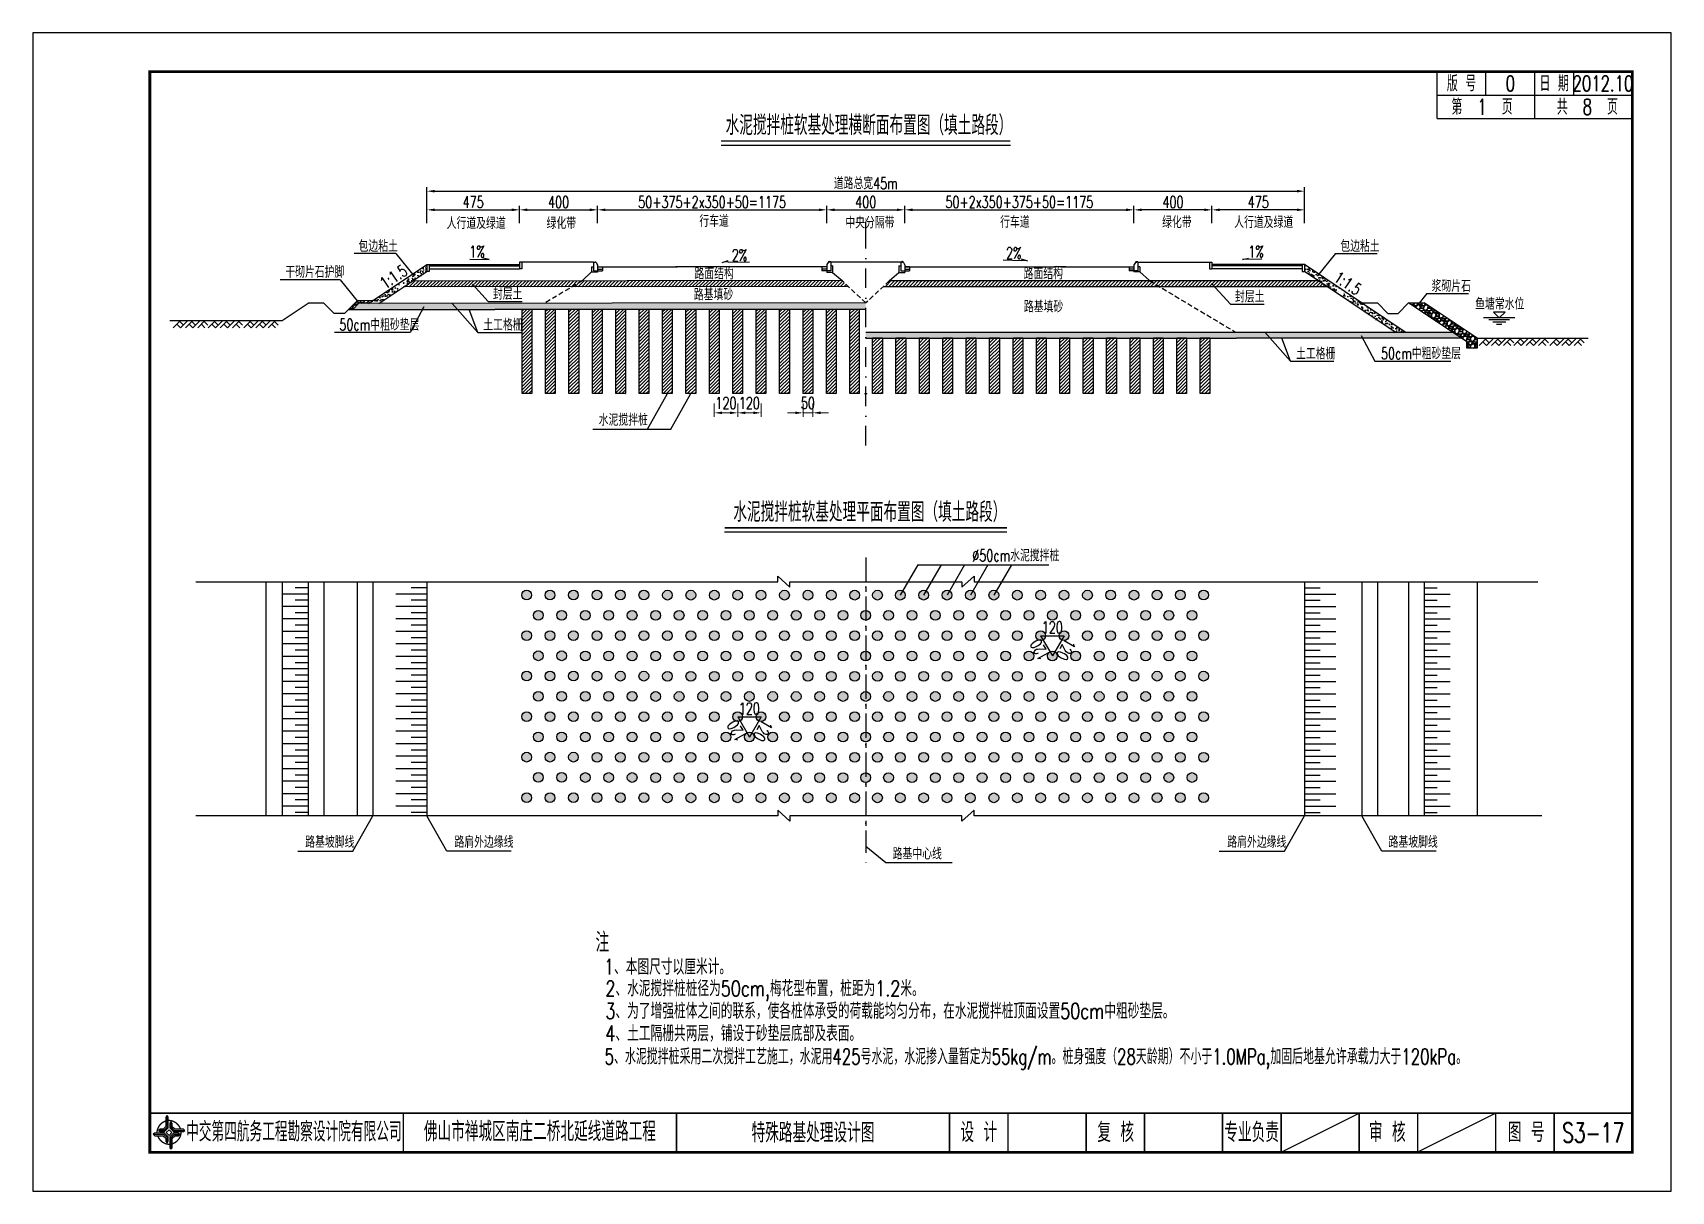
# Model space of a CAD drawing. Extents: x 216 to 3576, y 696 to 993.
# Drawn here: x 216 to 636, y 695.5 to 992.5 of the extents above; entities that cross this region are included whole.
import ezdxf
from ezdxf.enums import TextEntityAlignment as Align

# ---------------------------------------------------------------- set-up
doc = ezdxf.new("R2010")
doc.units = 0
doc.header["$LTSCALE"] = 5
doc.header["$PDMODE"] = 32
doc.header["$PDSIZE"] = 0.3
for name, pattern in [('CENTER', [2, 1.25, -0.25, 0.25, -0.25]), ('DASHDOT', [1, 0.5, -0.25, 0, -0.25]), ('DASHED', [19.05, 12.7, -6.35]), ('HIDDEN', [0.375, 0.25, -0.125]), ('RICAD_LTYPE1', [0])]:
    doc.linetypes.add(name, pattern=pattern)
doc.layers.get('0').update_dxf_attribs({"linetype": 'CONTINUOUS'})
doc.layers.get('DEFPOINTS').update_dxf_attribs({"linetype": 'RICAD_LTYPE1'})
for name, color, linetype in [('2', 2, 'HIDDEN'), ('LAYER1', 7, 'RICAD_LTYPE1'), ('PP-COM', 7, 'CONTINUOUS'), ('YOLLOW', 2, 'CONTINUOUS'), ('图框', 7, 'CONTINUOUS'), ('尺寸标注', 4, 'CONTINUOUS'), ('文字', 7, 'CONTINUOUS'), ('文字字符', 7, 'CONTINUOUS'), ('次轮廓', 7, 'CONTINUOUS'), ('示坡线', 100, 'CONTINUOUS'), ('绿化', 3, 'CONTINUOUS'), ('道路结构', 7, 'CONTINUOUS'), ('页码', 3, 'CONTINUOUS')]:
    doc.layers.add(name, color=color, linetype=linetype)
doc.layers.add('标注', color=4, linetype='CONTINUOUS', lineweight=15)
doc.styles.get("Standard").update_dxf_attribs({"font": 'simplex1.shx', "width": 0.7, "bigfont": 'hztxt.shx'})
doc.dimstyles.new('比例1：200', dxfattribs={"dimtxt": 3, "dimasz": 2, "dimexe": 1, "dimexo": 1, "dimgap": 0.5, "dimtad": 1, "dimlfac": 20, "dimzin": 13, "dimdsep": 46, "dimtxsty": 'Standard', "dimcen": -0.09, "dimclrd": 256, "dimclre": 256, "dimclrt": 7, "dimaunit": 1, "dimadec": 0, "dimazin": 0, "dimtfac": 0.0005, "dimtix": 1, "dimtmove": 2, "dimatfit": 3, "dimfxl": 0, "dimtolj": 1, "dimtzin": 13, "dimarcsym": 0})
pattern_1 = [(45, (-427.4949, 297), (-0.44194174, 0.44194174), [])]
pattern_2 = [(45, (-2520, -0.00653), (-0.44194174, 0.44194174), [])]

msp = doc.modelspace()

# ---------------------------------------------------------------- texts
at = {"color": 7}
for s, height, width, p in [('水泥搅拌桩软基处理横断面布置图（填土路段）', 5, 0.7, (393.58662, 966.31801)), ('水泥搅拌桩软基处理平面布置图（填土路段）', 5, 0.7, (395.57131, 867.14618)), ('1、本图尺寸以厘米计。', 4, 0.75, (362.42526, 751.05181)), ('2、水泥搅拌桩桩径为50cm,梅花型布置，桩距为1.2米。', 4, 0.75, (362.78526, 745.50243)), ('3、为了增强桩体之间的联系，使各桩体承受的荷载能均匀分布，在水泥搅拌桩顶面设置50cm中粗砂垫层。', 4, 0.75, (362.78526, 739.74021)), ('4、土工隔栅共两层，铺设于砂垫层底部及表面。', 4, 0.75, (362.78526, 733.978))]:
    msp.add_text(s, height=height, dxfattribs=dict(at, width=width)).set_placement(p)
at = {"width": 0.7}
for s, p in [('包边粘土', (299.50479, 936.33771)), ('包边粘土', (551.16694, 936.33771)), ('干砌片石护脚', (280.72777, 929.69445)), ('浆砌片石', (574.56513, 926.09369)), ('封层土', (333.9581, 924.09158)), ('封层土', (524.17511, 923.39728))]:
    msp.add_text(s, height=3, dxfattribs=at).set_placement(p)
for s, rotation, p in [('路面结构', 0.1010346, (385.6038, 930.76873)), ('路面结构', 0.1010346, (469.99317, 930.76873)), ('路基填砂', 0.1010346, (385.45974, 925.41986)), ('路基填砂', 359.8989654, (470.06095, 922.32294)), ('50cm中粗砂垫层', 359.8989654, (294.58116, 917.69807)), ('土工格栅', 0.1010346, (331.48036, 917.6379)), ('土工格栅', 0.1010346, (539.82895, 910.26708)), ('50cm中粗砂垫层', 0.1010346, (561.58445, 910.31644))]:
    msp.add_text(s, height=3, rotation=rotation, dxfattribs=at).set_placement(p, align=Align.MIDDLE_LEFT)
for s, p in [('水泥搅拌桩', (361.06106, 893.28278)), ('%%C50cm水泥搅拌桩', (456.80966, 858.51017))]:
    msp.add_text(s, height=3, dxfattribs=at).set_placement(p, align=Align.MIDDLE_LEFT)
at = {"layer": '图框'}
for s, height, width, p in [('版 号', 4, 0.7, (582.24162, 979.52876)), ('0', 4, 0.7, (594.74162, 979.52876)), ('日 期', 4, 0.7, (605.99162, 979.52876)), ('2012.10', 4, 0.7, (618.49162, 979.52876)), ('中交第四航务工程勘察设计院有限公司', 5, 0.65, (282.92246, 710.7772)), ('佛山市禅城区南庄二桥北延线道路工程', 5, 0.7, (345.99162, 710.84346)), ('设 计', 5, 0.7, (458.49238, 710.62335)), ('复 核', 5, 0.7, (493.5872, 710.62335)), ('专业负责', 5, 0.7, (528.43795, 710.62335)), ('审 核', 5, 0.7, (563.21175, 710.62335)), ('图 号', 5, 0.7, (598.83092, 710.62335))]:
    msp.add_text(s, height=height, dxfattribs=dict(at, width=width)).set_placement(p, align=Align.MIDDLE_CENTER)
at = {"layer": '尺寸标注', "color": 7, "linetype": 'Continuous', "width": 0.7}
msp.add_text('鱼塘常水位', height=3, dxfattribs=at).set_placement((592.03041, 921.52142), align=Align.CENTER)
at = {"layer": '尺寸标注', "color": 7, "width": 0.7}
msp.add_text('注', height=5, dxfattribs=at).set_placement((360.25039, 756.83156))
at = {"layer": '尺寸标注', "color": 7, "char_height": 3, "attachment_point": 5}
for s, insert in [('\\A1;120', (393.68552, 897.59283)), ('\\A1;120', (399.68552, 897.59283)), ('\\A1;50', (414.68552, 897.59283)), ('\\A1;120', (477.35314, 840.06136)), ('\\A1;120', (399.68552, 819.27736))]:
    msp.add_mtext(s, dxfattribs=dict(at, insert=insert))
for insert, rotation in [((474.11006, 834.32201), 120.0007278), ((480.84777, 834.39556), 239.9992722), ((396.44245, 813.53801), 120.0007278), ((403.18015, 813.61156), 239.9992722)]:
    msp.add_mtext('\\A1;120', dxfattribs=dict(at, insert=insert, rotation=rotation))
at = {"layer": '文字', "width": 0.7}
for s, p in [('人行道及绿道', (322.09937, 942.21549)), ('绿化带', (347.70203, 942.21549)), ('行车道', (386.85675, 942.75469)), ('中央分隔带', (424.29369, 942.3585)), ('行车道', (463.96201, 942.50917)), ('绿化带', (505.48584, 942.43996)), ('人行道及绿道', (523.97201, 942.43996)), ('1%', (327.89918, 934.92784)), ('2%', (395.1789, 933.99786)), ('2%', (465.48097, 934.54222)), ('1%', (527.57502, 934.92784))]:
    msp.add_text(s, height=3, dxfattribs=at).set_placement(p)
for rotation, p in [(33.6900675, (306.31489, 926.70909)), (326.3099325, (549.2593, 929.06665))]:
    msp.add_text('1:1.5', height=3, rotation=rotation, dxfattribs=at).set_placement(p)
for s, p in [('路基坡脚线', (285.83899, 785.06471)), ('路肩外边缘线', (324.10968, 785.06471)), ('路肩外边缘线', (522.20426, 785.06471)), ('路基坡脚线', (563.54617, 785.06471)), ('路基中心线', (436.42498, 782.06826))]:
    msp.add_text(s, height=3, dxfattribs=at).set_placement(p, align=Align.MIDDLE_LEFT)
at = {"layer": '文字字符', "width": 0.7}
msp.add_text(' 5、水泥搅拌桩采用二次搅拌工艺施工，水泥用425号水泥，水泥掺入量暂定为55kg/m。桩身强度（28天龄期）不小于1.0MPa,加固后地基允许承载力大于120kPa。                                ', height=4, dxfattribs=at).set_placement((360.66745, 728.0576))

# ---------------------------------------------------------------- blocks, each defined once
blk = doc.blocks.new('cs2')
for p, q in [((4729.92, 1071.66), (4729.6, 1071.1)), ((4730.59, 1071.79), (4730.14, 1071.79)), ((4730.59, 1071.79), (4730.59, 1069.54)), ((4729.56, 1070.97), (4729.56, 1069.04)), ((4730.59, 1069.54), (4729.56, 1069.54))]:
    blk.add_line(p, q)
for centre, start, end in [((4729.81, 1070.97), 150.42, 180), ((4730.14, 1071.54), 90, 150.42)]:
    blk.add_arc(centre, 0.25, start, end)
blk.add_point((4730.18, 1071.79))
blk = doc.blocks.new('*D81')
at = {"layer": 'DEFPOINTS', "color": 0}
for p in [(340.77, 947.13), (317.02, 942.68), (340.77, 942.68)]:
    blk.add_point(p, dxfattribs=at)
at = {"layer": '标注', "lineweight": -2}
for p, q in [((317.02, 943.68), (317.02, 948.13)), ((319.02, 947.13), (338.77, 947.13)), ((340.77, 943.68), (340.77, 948.13))]:
    blk.add_line(p, q, dxfattribs=at)
at = {"layer": '标注'}
for points in [[(319.02, 947.47), (319.02, 946.8), (317.02, 947.13)], [(338.77, 947.47), (338.77, 946.8), (340.77, 947.13)]]:
    blk.add_solid(points, dxfattribs=at)
at = {"layer": '标注', "color": 7, "insert": (328.89, 949.13), "char_height": 3, "attachment_point": 5}
blk.add_mtext('\\A1;475', dxfattribs=at)
blk = doc.blocks.new('*D82')
at = {"layer": 'DEFPOINTS', "color": 0}
for p in [(360.77, 947.13), (340.77, 942.68), (360.77, 942.68)]:
    blk.add_point(p, dxfattribs=at)
at = {"layer": '标注', "lineweight": -2}
for p, q in [((340.77, 943.68), (340.77, 948.13)), ((342.77, 947.13), (358.77, 947.13)), ((360.77, 943.68), (360.77, 948.13))]:
    blk.add_line(p, q, dxfattribs=at)
at = {"layer": '标注'}
for points in [[(342.77, 947.47), (342.77, 946.8), (340.77, 947.13)], [(358.77, 947.47), (358.77, 946.8), (360.77, 947.13)]]:
    blk.add_solid(points, dxfattribs=at)
at = {"layer": '标注', "color": 7, "insert": (350.77, 949.13), "char_height": 3, "attachment_point": 5}
blk.add_mtext('\\A1;400', dxfattribs=at)
blk = doc.blocks.new('*D83')
at = {"layer": 'DEFPOINTS', "color": 0}
for p in [(419.52, 947.13), (360.77, 942.68), (419.52, 942.68)]:
    blk.add_point(p, dxfattribs=at)
at = {"layer": '标注', "lineweight": -2}
for p, q in [((360.77, 943.68), (360.77, 948.13)), ((362.77, 947.13), (417.52, 947.13)), ((419.52, 943.68), (419.52, 948.13))]:
    blk.add_line(p, q, dxfattribs=at)
at = {"layer": '标注'}
for points in [[(362.77, 947.47), (362.77, 946.8), (360.77, 947.13)], [(417.52, 947.47), (417.52, 946.8), (419.52, 947.13)]]:
    blk.add_solid(points, dxfattribs=at)
at = {"layer": '标注', "color": 7, "insert": (390.14, 949.13), "char_height": 3, "attachment_point": 5}
blk.add_mtext('\\A1;50+375+2x350+50=1175', dxfattribs=at)
blk = doc.blocks.new('*D84')
at = {"layer": 'DEFPOINTS', "color": 0}
for p in [(439.52, 947.13), (419.52, 942.68), (439.52, 942.68)]:
    blk.add_point(p, dxfattribs=at)
at = {"layer": '标注', "lineweight": -2}
for p, q in [((419.52, 943.68), (419.52, 948.13)), ((421.52, 947.13), (437.52, 947.13)), ((439.52, 943.68), (439.52, 948.13))]:
    blk.add_line(p, q, dxfattribs=at)
at = {"layer": '标注'}
for points in [[(421.52, 947.47), (421.52, 946.8), (419.52, 947.13)], [(437.52, 947.47), (437.52, 946.8), (439.52, 947.13)]]:
    blk.add_solid(points, dxfattribs=at)
at = {"layer": '标注', "color": 7, "insert": (429.52, 949.13), "char_height": 3, "attachment_point": 5}
blk.add_mtext('\\A1;400', dxfattribs=at)
blk = doc.blocks.new('*D85')
at = {"layer": 'DEFPOINTS', "color": 0}
for p in [(498.27, 947.13), (439.52, 942.68), (498.27, 942.68)]:
    blk.add_point(p, dxfattribs=at)
at = {"layer": '标注', "lineweight": -2}
for p, q in [((439.52, 943.68), (439.52, 948.13)), ((441.52, 947.13), (496.27, 947.13)), ((498.27, 943.68), (498.27, 948.13))]:
    blk.add_line(p, q, dxfattribs=at)
at = {"layer": '标注'}
for points in [[(441.52, 947.47), (441.52, 946.8), (439.52, 947.13)], [(496.27, 947.47), (496.27, 946.8), (498.27, 947.13)]]:
    blk.add_solid(points, dxfattribs=at)
at = {"layer": '标注', "color": 7, "insert": (468.89, 949.13), "char_height": 3, "attachment_point": 5}
blk.add_mtext('\\A1;50+2x350+375+50=1175', dxfattribs=at)
blk = doc.blocks.new('*D86')
at = {"layer": 'DEFPOINTS', "color": 0}
for p in [(542.02, 951.91), (317.02, 942.68), (542.02, 942.68)]:
    blk.add_point(p, dxfattribs=at)
at = {"layer": '标注', "lineweight": -2}
for p, q in [((317.02, 945.91), (317.02, 952.91)), ((319.02, 951.91), (540.02, 951.91)), ((542.02, 945.91), (542.02, 952.91))]:
    blk.add_line(p, q, dxfattribs=at)
at = {"layer": '标注'}
for points in [[(319.02, 952.25), (319.02, 951.58), (317.02, 951.91)], [(540.02, 952.25), (540.02, 951.58), (542.02, 951.91)]]:
    blk.add_solid(points, dxfattribs=at)
at = {"layer": '标注', "color": 7, "insert": (429.52, 953.91), "char_height": 3, "attachment_point": 5}
blk.add_mtext('\\A1;道路总宽45m', dxfattribs=at)
blk = doc.blocks.new('*D87')
at = {"layer": 'DEFPOINTS', "color": 0}
for p in [(518.27, 947.13), (518.27, 942.68), (542.02, 942.68)]:
    blk.add_point(p, dxfattribs=at)
at = {"layer": '标注', "lineweight": -2}
for p, q in [((518.27, 943.68), (518.27, 948.13)), ((540.02, 947.13), (520.27, 947.13)), ((542.02, 943.68), (542.02, 948.13))]:
    blk.add_line(p, q, dxfattribs=at)
at = {"layer": '标注'}
for points in [[(520.27, 947.47), (520.27, 946.8), (518.27, 947.13)], [(540.02, 947.47), (540.02, 946.8), (542.02, 947.13)]]:
    blk.add_solid(points, dxfattribs=at)
at = {"layer": '标注', "color": 7, "insert": (530.14, 949.13), "char_height": 3, "attachment_point": 5}
blk.add_mtext('\\A1;475', dxfattribs=at)
blk = doc.blocks.new('*D88')
at = {"layer": 'DEFPOINTS', "color": 0}
for p in [(498.27, 947.13), (498.27, 942.68), (518.27, 942.68)]:
    blk.add_point(p, dxfattribs=at)
at = {"layer": '标注', "lineweight": -2}
for p, q in [((498.27, 943.68), (498.27, 948.13)), ((516.27, 947.13), (500.27, 947.13)), ((518.27, 943.68), (518.27, 948.13))]:
    blk.add_line(p, q, dxfattribs=at)
at = {"layer": '标注'}
for points in [[(500.27, 947.47), (500.27, 946.8), (498.27, 947.13)], [(516.27, 947.47), (516.27, 946.8), (518.27, 947.13)]]:
    blk.add_solid(points, dxfattribs=at)
at = {"layer": '标注', "color": 7, "insert": (508.27, 949.13), "char_height": 3, "attachment_point": 5}
blk.add_mtext('\\A1;400', dxfattribs=at)
blk = doc.blocks.new('series')
at = {"width": 0.75}
for tag, height, p in [('页码', 4, (-35, -19)), ('图名', 5, (-220, -282)), ('图号', 5, (-20, -282))]:
    blk.add_attdef(tag, text='', height=height, dxfattribs=at).set_placement(p, align=Align.MIDDLE_CENTER)
blk = doc.blocks.new('tb')
at = {"lineweight": -3}
h = blk.add_hatch(color=256, dxfattribs=at)
h.paths.add_polyline_path([(-1.23, -0.13), (-3.78, -0.14), (-4.14, -0.41), (-1.4, -0.44), (-0.56, -1.24), (-0.54, -2.62), (-0.27, -2.2), (-0.26, -1.06)])
h.paths.add_polyline_path([(0.13, -1.08), (0.14, -3.86), (0.41, -4.26), (0.44, -1.24), (1.25, -0.43), (2.66, -0.43), (2.26, -0.16), (1.07, -0.15)])
h.paths.add_polyline_path([(1.08, 0.3), (3.62, 0.3), (4.02, 0.56), (1.25, 0.57), (0.43, 1.39), (0.43, 2.8), (0.16, 2.41), (0.15, 1.24)])
h.paths.add_polyline_path([(-0.28, 1.21), (-0.28, 3.99), (-0.56, 4.39), (-0.57, 1.41), (-1.38, 0.6), (-2.74, 0.56), (-2.33, 0.3), (-1.2, 0.29)])
for p, q in [((-0.56, 4.39), (-0.57, 1.41)), ((-1.38, 0.6), (-2.74, 0.56)), ((-0.57, 1.41), (-1.38, 0.6)), ((0.43, 2.8), (0.43, 1.39)), ((0.43, 1.39), (1.25, 0.57)), ((1.25, 0.57), (4.02, 0.56)), ((-4.14, -0.41), (-1.4, -0.44)), ((-1.4, -0.44), (-0.56, -1.24)), ((-0.56, -1.24), (-0.54, -2.62)), ((0.41, -4.26), (0.44, -1.24)), ((0.44, -1.24), (1.25, -0.43)), ((1.25, -0.43), (2.66, -0.43))]:
    blk.add_line(p, q, dxfattribs=at)
at = {"lineweight": -3, "flags": 128}
for points in [[(-0.9, 3.99), (-0.9, 1.58), (-1.53, 0.91), (-2.34, 0.91), (-2.74, 0.56), (-2.33, 0.3), (-1.2, 0.29), (-0.28, 1.21), (-0.28, 3.99), (-0.56, 4.39)], [(-0.04, 0.77), (0.68, 0.04), (-0.04, -0.69), (-0.77, 0.05)], [(3.62, 0.92), (1.43, 0.92), (0.77, 1.54), (0.77, 2.38), (0.43, 2.8), (0.16, 2.41), (0.15, 1.24), (1.08, 0.3), (3.62, 0.3), (4.02, 0.56)], [(-3.73, -0.76), (-1.54, -0.76), (-0.89, -1.39), (-0.89, -2.21), (-0.54, -2.62), (-0.27, -2.2), (-0.26, -1.06), (-1.23, -0.13), (-3.78, -0.14), (-4.14, -0.41)], [(0.75, -3.85), (0.75, -1.43), (1.4, -0.78), (2.26, -0.78), (2.66, -0.43), (2.26, -0.16), (1.07, -0.15), (0.13, -1.08), (0.14, -3.86), (0.41, -4.26)]]:
    blk.add_lwpolyline(points, close=True, dxfattribs=at)
at = {"lineweight": -3, "const_width": 0.35, "flags": 128}
for points in [[(-0.9, 3.02, 0.324167), (-3.16, -0.14)], [(2.88, 0.92, 0.324403), (-0.24, 3.15)], [(0.75, -2.86, 0.325418), (3.02, 0.26)], [(-2.98, -0.76, 0.322976), (0.14, -2.98)]]:
    blk.add_lwpolyline(points, format="xyb", dxfattribs=at)
blk = doc.blocks.new('123')
at = {"color": 7}
blk.add_lwpolyline([(635.99, 695.53), (635.99, 992.53), (215.99, 992.53), (215.99, 695.53)], close=True, dxfattribs=at)

# ---------------------------------------------------------------- dimensions: what is measured, and where the dimension line sits
at = {"layer": '标注'}
for base, p1, p2, text, picture, middle in [((542.01933, 951.91355), (317.01933, 942.68407), (542.01933, 942.68407), '道路总宽45m', '*D86', (429.51933, 953.91355)), ((419.51933, 947.1341), (360.76933, 942.68407), (419.51933, 942.68407), '50+375+2x350+50=1175', '*D83', (390.14433, 949.1341)), ((439.51933, 947.1341), (419.51933, 942.68407), (439.51933, 942.68254), '400', '*D84', (429.51933, 949.1341)), ((498.26933, 947.1341), (439.51933, 942.68254), (498.26933, 942.68407), '50+2x350+375+50=1175', '*D85', (468.89433, 949.1341))]:
    dim = msp.add_linear_dim(base=base, p1=p1, p2=p2, text=text, dimstyle='比例1：200', override={"dimtxsty": 'Standard'}, dxfattribs=at)
    dim.commit()
    dim.dimension.update_dxf_attribs({"geometry": picture, "text_midpoint": middle})
for base, p1, p2, picture, middle in [((340.76933, 947.1341), (317.01933, 942.68407), (340.76933, 942.68407), '*D81', (328.89433, 949.1341)), ((360.76933, 947.1341), (340.76933, 942.68407), (360.76933, 942.68407), '*D82', (350.76933, 949.1341))]:
    dim = msp.add_linear_dim(base=base, p1=p1, p2=p2, dimstyle='比例1：200', override={"dimtxsty": 'Standard'}, dxfattribs=at)
    dim.commit()
    dim.dimension.update_dxf_attribs({"geometry": picture, "text_midpoint": middle})
for base, p1, p2, picture, middle in [((498.26933, 947.1341), (518.26933, 942.68407), (498.26933, 942.68407), '*D88', (508.26933, 949.1341)), ((518.26933, 947.1341), (542.01933, 942.68407), (518.26933, 942.68407), '*D87', (530.14433, 949.1341))]:
    dim = msp.add_linear_dim(base=base, p1=p1, p2=p2, angle=180, dimstyle='比例1：200', override={"dimtxsty": 'Standard'}, dxfattribs=at)
    dim.commit()
    dim.dimension.update_dxf_attribs({"geometry": picture, "text_midpoint": middle})

# ---------------------------------------------------------------- hatches: boundary and pattern name
h = msp.add_hatch()
h.set_pattern_fill('ANSI31', color=256, scale=5, style=0)
h.set_pattern_definition(pattern_2)
h.paths.add_polyline_path([(343.93552, 921.61469), (343.93552, 900.01469), (341.43552, 900.01469), (341.43552, 921.61469)])
h = msp.add_hatch()
h.set_pattern_fill('ANSI31', color=256, scale=5, style=0)
h.set_pattern_definition(pattern_2)
h.paths.add_polyline_path([(349.93552, 921.61469), (349.93552, 900.01469), (347.43552, 900.01469), (347.43552, 921.61469)])
h = msp.add_hatch()
h.set_pattern_fill('ANSI31', color=256, scale=5, style=0)
h.set_pattern_definition(pattern_2)
h.paths.add_polyline_path([(355.93552, 921.61469), (355.93552, 900.01469), (353.43552, 900.01469), (353.43552, 921.61469)])
h = msp.add_hatch()
h.set_pattern_fill('ANSI31', color=256, scale=5, style=0)
h.set_pattern_definition(pattern_2)
h.paths.add_polyline_path([(361.93552, 921.61469), (361.93552, 900.01469), (359.43552, 900.01469), (359.43552, 921.61469)])
h = msp.add_hatch()
h.set_pattern_fill('ANSI31', color=256, scale=5, style=0)
h.set_pattern_definition(pattern_2)
h.paths.add_polyline_path([(367.93552, 921.61251), (367.93552, 900.01251), (365.43552, 900.01251), (365.43552, 921.61251)])
h = msp.add_hatch()
h.set_pattern_fill('ANSI31', color=256, scale=5, style=0)
h.set_pattern_definition(pattern_2)
h.paths.add_polyline_path([(373.93552, 921.61251), (373.93552, 900.01251), (371.43552, 900.01251), (371.43552, 921.61251)])
h = msp.add_hatch()
h.set_pattern_fill('ANSI31', color=256, scale=5, style=0)
h.set_pattern_definition(pattern_2)
h.paths.add_polyline_path([(379.93552, 921.61033), (379.93552, 900.01033), (377.43552, 900.01033), (377.43552, 921.61033)])
h = msp.add_hatch()
h.set_pattern_fill('ANSI31', color=256, scale=5, style=0)
h.set_pattern_definition(pattern_2)
h.paths.add_polyline_path([(385.93552, 921.60815), (385.93552, 900.00815), (383.43552, 900.00815), (383.43552, 921.60815)])
h = msp.add_hatch()
h.set_pattern_fill('ANSI31', color=256, scale=5, style=0)
h.set_pattern_definition(pattern_2)
h.paths.add_polyline_path([(391.93552, 921.60815), (391.93552, 900.00815), (389.43552, 900.00815), (389.43552, 921.60815)])
h = msp.add_hatch()
h.set_pattern_fill('ANSI31', color=256, scale=5, style=0)
h.set_pattern_definition(pattern_2)
h.paths.add_polyline_path([(397.93552, 921.60815), (397.93552, 900.00815), (395.43552, 900.00815), (395.43552, 921.60815)])
h = msp.add_hatch()
h.set_pattern_fill('ANSI31', color=256, scale=5, style=0)
h.set_pattern_definition(pattern_2)
h.paths.add_polyline_path([(403.93552, 921.60815), (403.93552, 900.00815), (401.43552, 900.00815), (401.43552, 921.60815)])
h = msp.add_hatch()
h.set_pattern_fill('ANSI31', color=256, scale=5, style=0)
h.set_pattern_definition(pattern_2)
h.paths.add_polyline_path([(409.93552, 921.60815), (409.93552, 900.00815), (407.43552, 900.00815), (407.43552, 921.60815)])
h = msp.add_hatch()
h.set_pattern_fill('ANSI31', color=256, scale=5, style=0)
h.set_pattern_definition(pattern_2)
h.paths.add_polyline_path([(415.93552, 921.60815), (415.93552, 900.00815), (413.43552, 900.00815), (413.43552, 921.60815)])
h = msp.add_hatch()
h.set_pattern_fill('ANSI31', color=256, scale=5, style=0)
h.set_pattern_definition(pattern_2)
h.paths.add_polyline_path([(421.93552, 921.60815), (421.93552, 900.00815), (419.43552, 900.00815), (419.43552, 921.60815)])
h = msp.add_hatch()
h.set_pattern_fill('ANSI31', color=256, scale=5, style=0)
h.set_pattern_definition(pattern_2)
h.paths.add_polyline_path([(427.93552, 921.60815), (427.93552, 900.00815), (425.43552, 900.00815), (425.43552, 921.60815)])
h = msp.add_hatch()
h.set_pattern_fill('ANSI31', color=256, scale=5, style=0)
h.set_pattern_definition(pattern_2)
h.paths.add_polyline_path([(433.76933, 914.19544), (431.26933, 914.19544), (431.26933, 900.01469), (433.76933, 900.01469)])
h = msp.add_hatch()
h.set_pattern_fill('ANSI31', color=256, scale=5, style=0)
h.set_pattern_definition([(45, (-2514, -0.00653), (-0.44194174, 0.44194174), [])])
h.paths.add_polyline_path([(439.76933, 914.19544), (437.26933, 914.19544), (437.26933, 900.01469), (439.76933, 900.01469)])
h = msp.add_hatch()
h.set_pattern_fill('ANSI31', color=256, scale=5, style=0)
h.set_pattern_definition([(45, (-2508, -0.00653), (-0.44194174, 0.44194174), [])])
h.paths.add_polyline_path([(445.76933, 914.19544), (443.26933, 914.19544), (443.26933, 900.01469), (445.76933, 900.01469)])
h = msp.add_hatch()
h.set_pattern_fill('ANSI31', color=256, scale=5, style=0)
h.set_pattern_definition([(45, (-2502, -0.00653), (-0.44194174, 0.44194174), [])])
h.paths.add_polyline_path([(451.76933, 914.19544), (449.26933, 914.19544), (449.26933, 900.01469), (451.76933, 900.01469)])
h = msp.add_hatch()
h.set_pattern_fill('ANSI31', color=256, scale=5, style=0)
h.set_pattern_definition([(45, (-2496, -0.0087), (-0.44194174, 0.44194174), [])])
h.paths.add_polyline_path([(457.76933, 914.19326), (455.26933, 914.19326), (455.26933, 900.01251), (457.76933, 900.01251)])
h = msp.add_hatch()
h.set_pattern_fill('ANSI31', color=256, scale=5, style=0)
h.set_pattern_definition([(45, (-2490, -0.0087), (-0.44194174, 0.44194174), [])])
h.paths.add_polyline_path([(463.76933, 914.19326), (461.26933, 914.19326), (461.26933, 900.01251), (463.76933, 900.01251)])
h = msp.add_hatch()
h.set_pattern_fill('ANSI31', color=256, scale=5, style=0)
h.set_pattern_definition([(45, (-2484, -0.00653), (-0.44194174, 0.44194174), [])])
h.paths.add_polyline_path([(469.76933, 914.19544), (467.26933, 914.19544), (467.26933, 900.01469), (469.76933, 900.01469)])
h = msp.add_hatch()
h.set_pattern_fill('ANSI31', color=256, scale=5, style=0)
h.set_pattern_definition([(45, (-2478, -0.00653), (-0.44194174, 0.44194174), [])])
h.paths.add_polyline_path([(475.76933, 914.19544), (473.26933, 914.19544), (473.26933, 900.01469), (475.76933, 900.01469)])
h = msp.add_hatch()
h.set_pattern_fill('ANSI31', color=256, scale=5, style=0)
h.set_pattern_definition([(45, (-2472, -0.01307), (-0.44194174, 0.44194174), [])])
h.paths.add_polyline_path([(481.76933, 914.18891), (479.26933, 914.18891), (479.26933, 900.00815), (481.76933, 900.00815)])
h = msp.add_hatch()
h.set_pattern_fill('ANSI31', color=256, scale=5, style=0)
h.set_pattern_definition([(45, (-2466, -0.00653), (-0.44194174, 0.44194174), [])])
h.paths.add_polyline_path([(487.76933, 914.19544), (485.26933, 914.19544), (485.26933, 900.01469), (487.76933, 900.01469)])
h = msp.add_hatch()
h.set_pattern_fill('ANSI31', color=256, scale=5, style=0)
h.set_pattern_definition([(45, (-2460, -0.00653), (-0.44194174, 0.44194174), [])])
h.paths.add_polyline_path([(493.76933, 914.19544), (491.26933, 914.19544), (491.26933, 900.01469), (493.76933, 900.01469)])
h = msp.add_hatch()
h.set_pattern_fill('ANSI31', color=256, scale=5, style=0)
h.set_pattern_definition([(45, (-2454, -0.00653), (-0.44194174, 0.44194174), [])])
h.paths.add_polyline_path([(499.76933, 914.19544), (497.26933, 914.19544), (497.26933, 900.01469), (499.76933, 900.01469)])
h = msp.add_hatch()
h.set_pattern_fill('ANSI31', color=256, scale=5, style=0)
h.set_pattern_definition([(45, (-2448, -0.01307), (-0.44194174, 0.44194174), [])])
h.paths.add_polyline_path([(505.76933, 914.18891), (503.26933, 914.18891), (503.26933, 900.00815), (505.76933, 900.00815)])
h = msp.add_hatch()
h.set_pattern_fill('ANSI31', color=256, scale=5, style=0)
h.set_pattern_definition([(45, (-2442, -0.00653), (-0.44194174, 0.44194174), [])])
h.paths.add_polyline_path([(511.76933, 914.19544), (509.26933, 914.19544), (509.26933, 900.01469), (511.76933, 900.01469)])
h = msp.add_hatch()
h.set_pattern_fill('ANSI31', color=256, scale=5, style=0)
h.set_pattern_definition([(45, (-2436, -0.01307), (-0.44194174, 0.44194174), [])])
h.paths.add_polyline_path([(517.76933, 914.18891), (515.26933, 914.18891), (515.26933, 900.00815), (517.76933, 900.00815)])
h = msp.add_hatch()
h.set_pattern_fill('DOTS', color=256, scale=5, style=0)
h.set_pattern_definition([(0, (-566.08174, 255.35634), (0.15625, 0.3125), [0, -0.3125])])
edge = h.paths.add_edge_path()
edge.add_arc((342.58851, 848.382), 1.25, 0, 360)
edge = h.paths.add_edge_path()
edge.add_arc((345.58851, 843.186), 1.25, 0, 360)
edge = h.paths.add_edge_path()
edge.add_arc((342.58851, 837.99), 1.25, 0, 360)
edge = h.paths.add_edge_path()
edge.add_arc((345.58851, 832.794), 1.25, 0, 360)
edge = h.paths.add_edge_path()
edge.add_arc((342.58851, 827.598), 1.25, 0, 360)
edge = h.paths.add_edge_path()
edge.add_arc((345.58851, 822.402), 1.25, 0, 360)
edge = h.paths.add_edge_path()
edge.add_arc((342.58851, 817.206), 1.25, 0, 360)
edge = h.paths.add_edge_path()
edge.add_arc((345.58851, 812.01), 1.25, 0, 360)
edge = h.paths.add_edge_path()
edge.add_arc((342.58851, 806.814), 1.25, 0, 360)
edge = h.paths.add_edge_path()
edge.add_arc((345.58851, 801.618), 1.25, 0, 360)
edge = h.paths.add_edge_path()
edge.add_arc((342.58851, 796.422), 1.25, 0, 360)
edge = h.paths.add_edge_path()
edge.add_arc((348.58851, 796.422), 1.25, 0, 360)
edge = h.paths.add_edge_path()
edge.add_arc((348.58851, 806.814), 1.25, 0, 360)
edge = h.paths.add_edge_path()
edge.add_arc((348.58851, 817.206), 1.25, 0, 360)
edge = h.paths.add_edge_path()
edge.add_arc((348.58851, 827.598), 1.25, 0, 360)
edge = h.paths.add_edge_path()
edge.add_arc((348.58851, 837.99), 1.25, 0, 360)
edge = h.paths.add_edge_path()
edge.add_arc((348.58851, 848.382), 1.25, 0, 360)
h = msp.add_hatch()
h.set_pattern_fill('DOTS', color=256, scale=5, style=0)
h.set_pattern_definition([(0, (-560.08174, 255.35634), (0.15625, 0.3125), [0, -0.3125])])
edge = h.paths.add_edge_path()
edge.add_arc((348.58851, 848.382), 1.25, 0, 360)
edge = h.paths.add_edge_path()
edge.add_arc((351.58851, 843.186), 1.25, 0, 360)
edge = h.paths.add_edge_path()
edge.add_arc((348.58851, 837.99), 1.25, 0, 360)
edge = h.paths.add_edge_path()
edge.add_arc((351.58851, 832.794), 1.25, 0, 360)
edge = h.paths.add_edge_path()
edge.add_arc((348.58851, 827.598), 1.25, 0, 360)
edge = h.paths.add_edge_path()
edge.add_arc((351.58851, 822.402), 1.25, 0, 360)
edge = h.paths.add_edge_path()
edge.add_arc((348.58851, 817.206), 1.25, 0, 360)
edge = h.paths.add_edge_path()
edge.add_arc((351.58851, 812.01), 1.25, 0, 360)
edge = h.paths.add_edge_path()
edge.add_arc((348.58851, 806.814), 1.25, 0, 360)
edge = h.paths.add_edge_path()
edge.add_arc((351.58851, 801.618), 1.25, 0, 360)
edge = h.paths.add_edge_path()
edge.add_arc((348.58851, 796.422), 1.25, 0, 360)
edge = h.paths.add_edge_path()
edge.add_arc((354.58851, 796.422), 1.25, 0, 360)
edge = h.paths.add_edge_path()
edge.add_arc((354.58851, 806.814), 1.25, 0, 360)
edge = h.paths.add_edge_path()
edge.add_arc((354.58851, 817.206), 1.25, 0, 360)
edge = h.paths.add_edge_path()
edge.add_arc((354.58851, 827.598), 1.25, 0, 360)
edge = h.paths.add_edge_path()
edge.add_arc((354.58851, 837.99), 1.25, 0, 360)
edge = h.paths.add_edge_path()
edge.add_arc((354.58851, 848.382), 1.25, 0, 360)
h = msp.add_hatch()
h.set_pattern_fill('DOTS', color=256, scale=5, style=0)
h.set_pattern_definition([(0, (-548.03323, 255.33918), (0.15625, 0.3125), [0, -0.3125])])
edge = h.paths.add_edge_path()
edge.add_arc((360.63701, 848.36484), 1.25, 0, 360)
edge = h.paths.add_edge_path()
edge.add_arc((363.63701, 843.16884), 1.25, 0, 360)
edge = h.paths.add_edge_path()
edge.add_arc((360.63701, 837.97284), 1.25, 0, 360)
edge = h.paths.add_edge_path()
edge.add_arc((363.63701, 832.77684), 1.25, 0, 360)
edge = h.paths.add_edge_path()
edge.add_arc((360.63701, 827.58084), 1.25, 0, 360)
edge = h.paths.add_edge_path()
edge.add_arc((363.63701, 822.38484), 1.25, 0, 360)
edge = h.paths.add_edge_path()
edge.add_arc((360.63701, 817.18884), 1.25, 0, 360)
edge = h.paths.add_edge_path()
edge.add_arc((363.63701, 811.99284), 1.25, 0, 360)
edge = h.paths.add_edge_path()
edge.add_arc((360.63701, 806.79684), 1.25, 0, 360)
edge = h.paths.add_edge_path()
edge.add_arc((363.63701, 801.60084), 1.25, 0, 360)
edge = h.paths.add_edge_path()
edge.add_arc((360.63701, 796.40484), 1.25, 0, 360)
edge = h.paths.add_edge_path()
edge.add_arc((366.63701, 796.40484), 1.25, 0, 360)
edge = h.paths.add_edge_path()
edge.add_arc((366.63701, 806.79684), 1.25, 0, 360)
edge = h.paths.add_edge_path()
edge.add_arc((366.63701, 817.18884), 1.25, 0, 360)
edge = h.paths.add_edge_path()
edge.add_arc((366.63701, 827.58084), 1.25, 0, 360)
edge = h.paths.add_edge_path()
edge.add_arc((366.63701, 837.97284), 1.25, 0, 360)
edge = h.paths.add_edge_path()
edge.add_arc((366.63701, 848.36484), 1.25, 0, 360)
h = msp.add_hatch()
h.set_pattern_fill('DOTS', color=256, scale=5, style=0)
h.set_pattern_definition([(0, (-542.03323, 255.33918), (0.15625, 0.3125), [0, -0.3125])])
edge = h.paths.add_edge_path()
edge.add_arc((366.63701, 848.36484), 1.25, 0, 360)
edge = h.paths.add_edge_path()
edge.add_arc((369.63701, 843.16884), 1.25, 0, 360)
edge = h.paths.add_edge_path()
edge.add_arc((366.63701, 837.97284), 1.25, 0, 360)
edge = h.paths.add_edge_path()
edge.add_arc((369.63701, 832.77684), 1.25, 0, 360)
edge = h.paths.add_edge_path()
edge.add_arc((366.63701, 827.58084), 1.25, 0, 360)
edge = h.paths.add_edge_path()
edge.add_arc((369.63701, 822.38484), 1.25, 0, 360)
edge = h.paths.add_edge_path()
edge.add_arc((366.63701, 817.18884), 1.25, 0, 360)
edge = h.paths.add_edge_path()
edge.add_arc((369.63701, 811.99284), 1.25, 0, 360)
edge = h.paths.add_edge_path()
edge.add_arc((366.63701, 806.79684), 1.25, 0, 360)
edge = h.paths.add_edge_path()
edge.add_arc((369.63701, 801.60084), 1.25, 0, 360)
edge = h.paths.add_edge_path()
edge.add_arc((366.63701, 796.40484), 1.25, 0, 360)
edge = h.paths.add_edge_path()
edge.add_arc((372.63701, 796.40484), 1.25, 0, 360)
edge = h.paths.add_edge_path()
edge.add_arc((372.63701, 806.79684), 1.25, 0, 360)
edge = h.paths.add_edge_path()
edge.add_arc((372.63701, 817.18884), 1.25, 0, 360)
edge = h.paths.add_edge_path()
edge.add_arc((372.63701, 827.58084), 1.25, 0, 360)
edge = h.paths.add_edge_path()
edge.add_arc((372.63701, 837.97284), 1.25, 0, 360)
edge = h.paths.add_edge_path()
edge.add_arc((372.63701, 848.36484), 1.25, 0, 360)
h = msp.add_hatch()
h.set_pattern_fill('DOTS', color=256, scale=5, style=0)
h.set_pattern_definition([(0, (-529.98473, 255.32202), (0.15625, 0.3125), [0, -0.3125])])
edge = h.paths.add_edge_path()
edge.add_arc((378.68552, 848.34768), 1.25, 0, 360)
edge = h.paths.add_edge_path()
edge.add_arc((381.68552, 843.15168), 1.25, 0, 360)
edge = h.paths.add_edge_path()
edge.add_arc((378.68552, 837.95568), 1.25, 0, 360)
edge = h.paths.add_edge_path()
edge.add_arc((381.68552, 832.75968), 1.25, 0, 360)
edge = h.paths.add_edge_path()
edge.add_arc((378.68552, 827.56368), 1.25, 0, 360)
edge = h.paths.add_edge_path()
edge.add_arc((381.68552, 822.36768), 1.25, 0, 360)
edge = h.paths.add_edge_path()
edge.add_arc((378.68552, 817.17168), 1.25, 0, 360)
edge = h.paths.add_edge_path()
edge.add_arc((381.68552, 811.97568), 1.25, 0, 360)
edge = h.paths.add_edge_path()
edge.add_arc((378.68552, 806.77968), 1.25, 0, 360)
edge = h.paths.add_edge_path()
edge.add_arc((381.68552, 801.58368), 1.25, 0, 360)
edge = h.paths.add_edge_path()
edge.add_arc((378.68552, 796.38768), 1.25, 0, 360)
edge = h.paths.add_edge_path()
edge.add_arc((384.68552, 796.38768), 1.25, 0, 360)
edge = h.paths.add_edge_path()
edge.add_arc((384.68552, 806.77968), 1.25, 0, 360)
edge = h.paths.add_edge_path()
edge.add_arc((384.68552, 817.17168), 1.25, 0, 360)
edge = h.paths.add_edge_path()
edge.add_arc((384.68552, 827.56368), 1.25, 0, 360)
edge = h.paths.add_edge_path()
edge.add_arc((384.68552, 837.95568), 1.25, 0, 360)
edge = h.paths.add_edge_path()
edge.add_arc((384.68552, 848.34768), 1.25, 0, 360)
h = msp.add_hatch()
h.set_pattern_fill('DOTS', color=256, scale=5, style=0)
h.set_pattern_definition([(0, (-523.98473, 255.32202), (0.15625, 0.3125), [0, -0.3125])])
edge = h.paths.add_edge_path()
edge.add_arc((384.68552, 848.34768), 1.25, 0, 360)
edge = h.paths.add_edge_path()
edge.add_arc((387.68552, 843.15168), 1.25, 0, 360)
edge = h.paths.add_edge_path()
edge.add_arc((384.68552, 837.95568), 1.25, 0, 360)
edge = h.paths.add_edge_path()
edge.add_arc((387.68552, 832.75968), 1.25, 0, 360)
edge = h.paths.add_edge_path()
edge.add_arc((384.68552, 827.56368), 1.25, 0, 360)
edge = h.paths.add_edge_path()
edge.add_arc((387.68552, 822.36768), 1.25, 0, 360)
edge = h.paths.add_edge_path()
edge.add_arc((384.68552, 817.17168), 1.25, 0, 360)
edge = h.paths.add_edge_path()
edge.add_arc((387.68552, 811.97568), 1.25, 0, 360)
edge = h.paths.add_edge_path()
edge.add_arc((384.68552, 806.77968), 1.25, 0, 360)
edge = h.paths.add_edge_path()
edge.add_arc((387.68552, 801.58368), 1.25, 0, 360)
edge = h.paths.add_edge_path()
edge.add_arc((384.68552, 796.38768), 1.25, 0, 360)
edge = h.paths.add_edge_path()
edge.add_arc((390.68552, 796.38768), 1.25, 0, 360)
edge = h.paths.add_edge_path()
edge.add_arc((390.68552, 806.77968), 1.25, 0, 360)
edge = h.paths.add_edge_path()
edge.add_arc((390.68552, 817.17168), 1.25, 0, 360)
edge = h.paths.add_edge_path()
edge.add_arc((390.68552, 827.56368), 1.25, 0, 360)
edge = h.paths.add_edge_path()
edge.add_arc((390.68552, 837.95568), 1.25, 0, 360)
edge = h.paths.add_edge_path()
edge.add_arc((390.68552, 848.34768), 1.25, 0, 360)
h = msp.add_hatch()
h.set_pattern_fill('DOTS', color=256, scale=5, style=0)
h.set_pattern_definition([(0, (-517.98473, 255.32202), (0.15625, 0.3125), [0, -0.3125])])
edge = h.paths.add_edge_path()
edge.add_arc((390.68552, 848.34768), 1.25, 0, 360)
edge = h.paths.add_edge_path()
edge.add_arc((393.68552, 843.15168), 1.25, 0, 360)
edge = h.paths.add_edge_path()
edge.add_arc((390.68552, 837.95568), 1.25, 0, 360)
edge = h.paths.add_edge_path()
edge.add_arc((393.68552, 832.75968), 1.25, 0, 360)
edge = h.paths.add_edge_path()
edge.add_arc((390.68552, 827.56368), 1.25, 0, 360)
edge = h.paths.add_edge_path()
edge.add_arc((393.68552, 822.36768), 1.25, 0, 360)
edge = h.paths.add_edge_path()
edge.add_arc((390.68552, 817.17168), 1.25, 0, 360)
edge = h.paths.add_edge_path()
edge.add_arc((393.68552, 811.97568), 1.25, 0, 360)
edge = h.paths.add_edge_path()
edge.add_arc((390.68552, 806.77968), 1.25, 0, 360)
edge = h.paths.add_edge_path()
edge.add_arc((393.68552, 801.58368), 1.25, 0, 360)
edge = h.paths.add_edge_path()
edge.add_arc((390.68552, 796.38768), 1.25, 0, 360)
edge = h.paths.add_edge_path()
edge.add_arc((396.68552, 796.38768), 1.25, 0, 360)
edge = h.paths.add_edge_path()
edge.add_arc((396.68552, 806.77968), 1.25, 0, 360)
edge = h.paths.add_edge_path()
edge.add_arc((396.68552, 817.17168), 1.25, 0, 360)
edge = h.paths.add_edge_path()
edge.add_arc((396.68552, 827.56368), 1.25, 0, 360)
edge = h.paths.add_edge_path()
edge.add_arc((396.68552, 837.95568), 1.25, 0, 360)
edge = h.paths.add_edge_path()
edge.add_arc((396.68552, 848.34768), 1.25, 0, 360)
h = msp.add_hatch()
h.set_pattern_fill('DOTS', color=256, scale=5, style=0)
h.set_pattern_definition([(0, (-511.98473, 255.32202), (0.15625, 0.3125), [0, -0.3125])])
edge = h.paths.add_edge_path()
edge.add_arc((396.68552, 848.34768), 1.25, 0, 360)
edge = h.paths.add_edge_path()
edge.add_arc((399.68552, 843.15168), 1.25, 0, 360)
edge = h.paths.add_edge_path()
edge.add_arc((396.68552, 837.95568), 1.25, 0, 360)
edge = h.paths.add_edge_path()
edge.add_arc((399.68552, 832.75968), 1.25, 0, 360)
edge = h.paths.add_edge_path()
edge.add_arc((396.68552, 827.56368), 1.25, 0, 360)
edge = h.paths.add_edge_path()
edge.add_arc((399.68552, 822.36768), 1.25, 0, 360)
edge = h.paths.add_edge_path()
edge.add_arc((396.68552, 817.17168), 1.25, 0, 360)
edge = h.paths.add_edge_path()
edge.add_arc((399.68552, 811.97568), 1.25, 0, 360)
edge = h.paths.add_edge_path()
edge.add_arc((396.68552, 806.77968), 1.25, 0, 360)
edge = h.paths.add_edge_path()
edge.add_arc((399.68552, 801.58368), 1.25, 0, 360)
edge = h.paths.add_edge_path()
edge.add_arc((396.68552, 796.38768), 1.25, 0, 360)
edge = h.paths.add_edge_path()
edge.add_arc((402.68552, 796.38768), 1.25, 0, 360)
edge = h.paths.add_edge_path()
edge.add_arc((402.68552, 806.77968), 1.25, 0, 360)
edge = h.paths.add_edge_path()
edge.add_arc((402.68552, 817.17168), 1.25, 0, 360)
edge = h.paths.add_edge_path()
edge.add_arc((402.68552, 827.56368), 1.25, 0, 360)
edge = h.paths.add_edge_path()
edge.add_arc((402.68552, 837.95568), 1.25, 0, 360)
edge = h.paths.add_edge_path()
edge.add_arc((402.68552, 848.34768), 1.25, 0, 360)
h = msp.add_hatch()
h.set_pattern_fill('DOTS', color=256, scale=5, style=0)
h.set_pattern_definition([(0, (-505.98473, 255.32202), (0.15625, 0.3125), [0, -0.3125])])
edge = h.paths.add_edge_path()
edge.add_arc((402.68552, 848.34768), 1.25, 0, 360)
edge = h.paths.add_edge_path()
edge.add_arc((405.68552, 843.15168), 1.25, 0, 360)
edge = h.paths.add_edge_path()
edge.add_arc((402.68552, 837.95568), 1.25, 0, 360)
edge = h.paths.add_edge_path()
edge.add_arc((405.68552, 832.75968), 1.25, 0, 360)
edge = h.paths.add_edge_path()
edge.add_arc((402.68552, 827.56368), 1.25, 0, 360)
edge = h.paths.add_edge_path()
edge.add_arc((405.68552, 822.36768), 1.25, 0, 360)
edge = h.paths.add_edge_path()
edge.add_arc((402.68552, 817.17168), 1.25, 0, 360)
edge = h.paths.add_edge_path()
edge.add_arc((405.68552, 811.97568), 1.25, 0, 360)
edge = h.paths.add_edge_path()
edge.add_arc((402.68552, 806.77968), 1.25, 0, 360)
edge = h.paths.add_edge_path()
edge.add_arc((405.68552, 801.58368), 1.25, 0, 360)
edge = h.paths.add_edge_path()
edge.add_arc((402.68552, 796.38768), 1.25, 0, 360)
edge = h.paths.add_edge_path()
edge.add_arc((408.68552, 796.38768), 1.25, 0, 360)
edge = h.paths.add_edge_path()
edge.add_arc((408.68552, 806.77968), 1.25, 0, 360)
edge = h.paths.add_edge_path()
edge.add_arc((408.68552, 817.17168), 1.25, 0, 360)
edge = h.paths.add_edge_path()
edge.add_arc((408.68552, 827.56368), 1.25, 0, 360)
edge = h.paths.add_edge_path()
edge.add_arc((408.68552, 837.95568), 1.25, 0, 360)
edge = h.paths.add_edge_path()
edge.add_arc((408.68552, 848.34768), 1.25, 0, 360)
h = msp.add_hatch()
h.set_pattern_fill('DOTS', color=256, scale=5, style=0)
h.set_pattern_definition([(0, (-499.98473, 255.32202), (0.15625, 0.3125), [0, -0.3125])])
edge = h.paths.add_edge_path()
edge.add_arc((408.68552, 848.34768), 1.25, 0, 360)
edge = h.paths.add_edge_path()
edge.add_arc((411.68552, 843.15168), 1.25, 0, 360)
edge = h.paths.add_edge_path()
edge.add_arc((408.68552, 837.95568), 1.25, 0, 360)
edge = h.paths.add_edge_path()
edge.add_arc((411.68552, 832.75968), 1.25, 0, 360)
edge = h.paths.add_edge_path()
edge.add_arc((408.68552, 827.56368), 1.25, 0, 360)
edge = h.paths.add_edge_path()
edge.add_arc((411.68552, 822.36768), 1.25, 0, 360)
edge = h.paths.add_edge_path()
edge.add_arc((408.68552, 817.17168), 1.25, 0, 360)
edge = h.paths.add_edge_path()
edge.add_arc((411.68552, 811.97568), 1.25, 0, 360)
edge = h.paths.add_edge_path()
edge.add_arc((408.68552, 806.77968), 1.25, 0, 360)
edge = h.paths.add_edge_path()
edge.add_arc((411.68552, 801.58368), 1.25, 0, 360)
edge = h.paths.add_edge_path()
edge.add_arc((408.68552, 796.38768), 1.25, 0, 360)
edge = h.paths.add_edge_path()
edge.add_arc((414.68552, 796.38768), 1.25, 0, 360)
edge = h.paths.add_edge_path()
edge.add_arc((414.68552, 806.77968), 1.25, 0, 360)
edge = h.paths.add_edge_path()
edge.add_arc((414.68552, 817.17168), 1.25, 0, 360)
edge = h.paths.add_edge_path()
edge.add_arc((414.68552, 827.56368), 1.25, 0, 360)
edge = h.paths.add_edge_path()
edge.add_arc((414.68552, 837.95568), 1.25, 0, 360)
edge = h.paths.add_edge_path()
edge.add_arc((414.68552, 848.34768), 1.25, 0, 360)
h = msp.add_hatch()
h.set_pattern_fill('DOTS', color=256, scale=5, style=0)
h.set_pattern_definition([(0, (-493.98473, 255.32202), (0.15625, 0.3125), [0, -0.3125])])
edge = h.paths.add_edge_path()
edge.add_arc((414.68552, 848.34768), 1.25, 0, 360)
edge = h.paths.add_edge_path()
edge.add_arc((417.68552, 843.15168), 1.25, 0, 360)
edge = h.paths.add_edge_path()
edge.add_arc((414.68552, 837.95568), 1.25, 0, 360)
edge = h.paths.add_edge_path()
edge.add_arc((417.68552, 832.75968), 1.25, 0, 360)
edge = h.paths.add_edge_path()
edge.add_arc((414.68552, 827.56368), 1.25, 0, 360)
edge = h.paths.add_edge_path()
edge.add_arc((417.68552, 822.36768), 1.25, 0, 360)
edge = h.paths.add_edge_path()
edge.add_arc((414.68552, 817.17168), 1.25, 0, 360)
edge = h.paths.add_edge_path()
edge.add_arc((417.68552, 811.97568), 1.25, 0, 360)
edge = h.paths.add_edge_path()
edge.add_arc((414.68552, 806.77968), 1.25, 0, 360)
edge = h.paths.add_edge_path()
edge.add_arc((417.68552, 801.58368), 1.25, 0, 360)
edge = h.paths.add_edge_path()
edge.add_arc((414.68552, 796.38768), 1.25, 0, 360)
edge = h.paths.add_edge_path()
edge.add_arc((420.68552, 796.38768), 1.25, 0, 360)
edge = h.paths.add_edge_path()
edge.add_arc((420.68552, 806.77968), 1.25, 0, 360)
edge = h.paths.add_edge_path()
edge.add_arc((420.68552, 817.17168), 1.25, 0, 360)
edge = h.paths.add_edge_path()
edge.add_arc((420.68552, 827.56368), 1.25, 0, 360)
edge = h.paths.add_edge_path()
edge.add_arc((420.68552, 837.95568), 1.25, 0, 360)
edge = h.paths.add_edge_path()
edge.add_arc((420.68552, 848.34768), 1.25, 0, 360)
h = msp.add_hatch()
h.set_pattern_fill('DOTS', color=256, scale=5, style=0)
h.set_pattern_definition([(0, (-487.98473, 255.32202), (0.15625, 0.3125), [0, -0.3125])])
edge = h.paths.add_edge_path()
edge.add_arc((420.68552, 848.34768), 1.25, 0, 360)
edge = h.paths.add_edge_path()
edge.add_arc((423.68552, 843.15168), 1.25, 0, 360)
edge = h.paths.add_edge_path()
edge.add_arc((420.68552, 837.95568), 1.25, 0, 360)
edge = h.paths.add_edge_path()
edge.add_arc((423.68552, 832.75968), 1.25, 0, 360)
edge = h.paths.add_edge_path()
edge.add_arc((420.68552, 827.56368), 1.25, 0, 360)
edge = h.paths.add_edge_path()
edge.add_arc((423.68552, 822.36768), 1.25, 0, 360)
edge = h.paths.add_edge_path()
edge.add_arc((420.68552, 817.17168), 1.25, 0, 360)
edge = h.paths.add_edge_path()
edge.add_arc((423.68552, 811.97568), 1.25, 0, 360)
edge = h.paths.add_edge_path()
edge.add_arc((420.68552, 806.77968), 1.25, 0, 360)
edge = h.paths.add_edge_path()
edge.add_arc((423.68552, 801.58368), 1.25, 0, 360)
edge = h.paths.add_edge_path()
edge.add_arc((420.68552, 796.38768), 1.25, 0, 360)
edge = h.paths.add_edge_path()
edge.add_arc((426.68552, 796.38768), 1.25, 0, 360)
edge = h.paths.add_edge_path()
edge.add_arc((426.68552, 806.77968), 1.25, 0, 360)
edge = h.paths.add_edge_path()
edge.add_arc((426.68552, 817.17168), 1.25, 0, 360)
edge = h.paths.add_edge_path()
edge.add_arc((426.68552, 827.56368), 1.25, 0, 360)
edge = h.paths.add_edge_path()
edge.add_arc((426.68552, 837.95568), 1.25, 0, 360)
edge = h.paths.add_edge_path()
edge.add_arc((426.68552, 848.34768), 1.25, 0, 360)
h = msp.add_hatch()
h.set_pattern_fill('DOTS', color=256, scale=5, style=0)
h.set_pattern_definition([(0, (-482.15092, 255.32202), (0.15625, 0.3125), [0, -0.3125])])
edge = h.paths.add_edge_path()
edge.add_arc((426.51933, 848.34768), 1.25, 0, 360)
edge = h.paths.add_edge_path()
edge.add_arc((429.51933, 843.15168), 1.25, 0, 360)
edge = h.paths.add_edge_path()
edge.add_arc((426.51933, 837.95568), 1.25, 0, 360)
edge = h.paths.add_edge_path()
edge.add_arc((429.51933, 832.75968), 1.25, 0, 360)
edge = h.paths.add_edge_path()
edge.add_arc((426.51933, 827.56368), 1.25, 0, 360)
edge = h.paths.add_edge_path()
edge.add_arc((429.51933, 822.36768), 1.25, 0, 360)
edge = h.paths.add_edge_path()
edge.add_arc((426.51933, 817.17168), 1.25, 0, 360)
edge = h.paths.add_edge_path()
edge.add_arc((429.51933, 811.97568), 1.25, 0, 360)
edge = h.paths.add_edge_path()
edge.add_arc((426.51933, 806.77968), 1.25, 0, 360)
edge = h.paths.add_edge_path()
edge.add_arc((429.51933, 801.58368), 1.25, 0, 360)
edge = h.paths.add_edge_path()
edge.add_arc((426.51933, 796.38768), 1.25, 0, 360)
edge = h.paths.add_edge_path()
edge.add_arc((432.51933, 796.38768), 1.25, 0, 360)
edge = h.paths.add_edge_path()
edge.add_arc((432.51933, 806.77968), 1.25, 0, 360)
edge = h.paths.add_edge_path()
edge.add_arc((432.51933, 817.17168), 1.25, 0, 360)
edge = h.paths.add_edge_path()
edge.add_arc((432.51933, 827.56368), 1.25, 0, 360)
edge = h.paths.add_edge_path()
edge.add_arc((432.51933, 837.95568), 1.25, 0, 360)
edge = h.paths.add_edge_path()
edge.add_arc((432.51933, 848.34768), 1.25, 0, 360)
h = msp.add_hatch()
h.set_pattern_fill('DOTS', color=256, scale=5, style=0)
h.set_pattern_definition([(0, (-1436.68337, -79.65197), (0.15625, 0.3125), [0, -0.3125])])
h.paths.add_polyline_path([(433.76933, 806.77968, 1), (431.26933, 806.77968, 1)])
h.paths.add_polyline_path([(433.76933, 817.17168, 1), (431.26933, 817.17168, 1)])
h.paths.add_polyline_path([(433.76933, 827.56368, 1), (431.26933, 827.56368, 1)])
h.paths.add_polyline_path([(433.76933, 837.95568, 1), (431.26933, 837.95568, 1)])
h.paths.add_polyline_path([(433.76933, 848.34768, 1), (431.26933, 848.34768, 1)])
h = msp.add_hatch()
h.set_pattern_fill('DOTS', color=256, scale=5, style=0)
h.set_pattern_definition([(0, (-470.3171, 255.32202), (0.15625, 0.3125), [0, -0.3125])])
edge = h.paths.add_edge_path()
edge.add_arc((438.35314, 848.34768), 1.25, 0, 360)
edge = h.paths.add_edge_path()
edge.add_arc((441.35314, 843.15168), 1.25, 0, 360)
edge = h.paths.add_edge_path()
edge.add_arc((438.35314, 837.95568), 1.25, 0, 360)
edge = h.paths.add_edge_path()
edge.add_arc((441.35314, 832.75968), 1.25, 0, 360)
edge = h.paths.add_edge_path()
edge.add_arc((438.35314, 827.56368), 1.25, 0, 360)
edge = h.paths.add_edge_path()
edge.add_arc((441.35314, 822.36768), 1.25, 0, 360)
edge = h.paths.add_edge_path()
edge.add_arc((438.35314, 817.17168), 1.25, 0, 360)
edge = h.paths.add_edge_path()
edge.add_arc((441.35314, 811.97568), 1.25, 0, 360)
edge = h.paths.add_edge_path()
edge.add_arc((438.35314, 806.77968), 1.25, 0, 360)
edge = h.paths.add_edge_path()
edge.add_arc((441.35314, 801.58368), 1.25, 0, 360)
edge = h.paths.add_edge_path()
edge.add_arc((438.35314, 796.38768), 1.25, 0, 360)
edge = h.paths.add_edge_path()
edge.add_arc((444.35314, 796.38768), 1.25, 0, 360)
edge = h.paths.add_edge_path()
edge.add_arc((444.35314, 806.77968), 1.25, 0, 360)
edge = h.paths.add_edge_path()
edge.add_arc((444.35314, 817.17168), 1.25, 0, 360)
edge = h.paths.add_edge_path()
edge.add_arc((444.35314, 827.56368), 1.25, 0, 360)
edge = h.paths.add_edge_path()
edge.add_arc((444.35314, 837.95568), 1.25, 0, 360)
edge = h.paths.add_edge_path()
edge.add_arc((444.35314, 848.34768), 1.25, 0, 360)
h = msp.add_hatch()
h.set_pattern_fill('DOTS', color=256, scale=5, style=0)
h.set_pattern_definition([(0, (-464.3171, 255.32202), (0.15625, 0.3125), [0, -0.3125])])
edge = h.paths.add_edge_path()
edge.add_arc((444.35314, 848.34768), 1.25, 0, 360)
edge = h.paths.add_edge_path()
edge.add_arc((447.35314, 843.15168), 1.25, 0, 360)
edge = h.paths.add_edge_path()
edge.add_arc((444.35314, 837.95568), 1.25, 0, 360)
edge = h.paths.add_edge_path()
edge.add_arc((447.35314, 832.75968), 1.25, 0, 360)
edge = h.paths.add_edge_path()
edge.add_arc((444.35314, 827.56368), 1.25, 0, 360)
edge = h.paths.add_edge_path()
edge.add_arc((447.35314, 822.36768), 1.25, 0, 360)
edge = h.paths.add_edge_path()
edge.add_arc((444.35314, 817.17168), 1.25, 0, 360)
edge = h.paths.add_edge_path()
edge.add_arc((447.35314, 811.97568), 1.25, 0, 360)
edge = h.paths.add_edge_path()
edge.add_arc((444.35314, 806.77968), 1.25, 0, 360)
edge = h.paths.add_edge_path()
edge.add_arc((447.35314, 801.58368), 1.25, 0, 360)
edge = h.paths.add_edge_path()
edge.add_arc((444.35314, 796.38768), 1.25, 0, 360)
edge = h.paths.add_edge_path()
edge.add_arc((450.35314, 796.38768), 1.25, 0, 360)
edge = h.paths.add_edge_path()
edge.add_arc((450.35314, 806.77968), 1.25, 0, 360)
edge = h.paths.add_edge_path()
edge.add_arc((450.35314, 817.17168), 1.25, 0, 360)
edge = h.paths.add_edge_path()
edge.add_arc((450.35314, 827.56368), 1.25, 0, 360)
edge = h.paths.add_edge_path()
edge.add_arc((450.35314, 837.95568), 1.25, 0, 360)
edge = h.paths.add_edge_path()
edge.add_arc((450.35314, 848.34768), 1.25, 0, 360)
h = msp.add_hatch()
h.set_pattern_fill('DOTS', color=256, scale=5, style=0)
h.set_pattern_definition([(0, (-458.3171, 255.32202), (0.15625, 0.3125), [0, -0.3125])])
edge = h.paths.add_edge_path()
edge.add_arc((450.35314, 848.34768), 1.25, 0, 360)
edge = h.paths.add_edge_path()
edge.add_arc((453.35314, 843.15168), 1.25, 0, 360)
edge = h.paths.add_edge_path()
edge.add_arc((450.35314, 837.95568), 1.25, 0, 360)
edge = h.paths.add_edge_path()
edge.add_arc((453.35314, 832.75968), 1.25, 0, 360)
edge = h.paths.add_edge_path()
edge.add_arc((450.35314, 827.56368), 1.25, 0, 360)
edge = h.paths.add_edge_path()
edge.add_arc((453.35314, 822.36768), 1.25, 0, 360)
edge = h.paths.add_edge_path()
edge.add_arc((450.35314, 817.17168), 1.25, 0, 360)
edge = h.paths.add_edge_path()
edge.add_arc((453.35314, 811.97568), 1.25, 0, 360)
edge = h.paths.add_edge_path()
edge.add_arc((450.35314, 806.77968), 1.25, 0, 360)
edge = h.paths.add_edge_path()
edge.add_arc((453.35314, 801.58368), 1.25, 0, 360)
edge = h.paths.add_edge_path()
edge.add_arc((450.35314, 796.38768), 1.25, 0, 360)
edge = h.paths.add_edge_path()
edge.add_arc((456.35314, 796.38768), 1.25, 0, 360)
edge = h.paths.add_edge_path()
edge.add_arc((456.35314, 806.77968), 1.25, 0, 360)
edge = h.paths.add_edge_path()
edge.add_arc((456.35314, 817.17168), 1.25, 0, 360)
edge = h.paths.add_edge_path()
edge.add_arc((456.35314, 827.56368), 1.25, 0, 360)
edge = h.paths.add_edge_path()
edge.add_arc((456.35314, 837.95568), 1.25, 0, 360)
edge = h.paths.add_edge_path()
edge.add_arc((456.35314, 848.34768), 1.25, 0, 360)
h = msp.add_hatch()
h.set_pattern_fill('DOTS', color=256, scale=5, style=0)
h.set_pattern_definition([(0, (-452.3171, 255.32202), (0.15625, 0.3125), [0, -0.3125])])
edge = h.paths.add_edge_path()
edge.add_arc((456.35314, 848.34768), 1.25, 0, 360)
edge = h.paths.add_edge_path()
edge.add_arc((459.35314, 843.15168), 1.25, 0, 360)
edge = h.paths.add_edge_path()
edge.add_arc((456.35314, 837.95568), 1.25, 0, 360)
edge = h.paths.add_edge_path()
edge.add_arc((459.35314, 832.75968), 1.25, 0, 360)
edge = h.paths.add_edge_path()
edge.add_arc((456.35314, 827.56368), 1.25, 0, 360)
edge = h.paths.add_edge_path()
edge.add_arc((459.35314, 822.36768), 1.25, 0, 360)
edge = h.paths.add_edge_path()
edge.add_arc((456.35314, 817.17168), 1.25, 0, 360)
edge = h.paths.add_edge_path()
edge.add_arc((459.35314, 811.97568), 1.25, 0, 360)
edge = h.paths.add_edge_path()
edge.add_arc((456.35314, 806.77968), 1.25, 0, 360)
edge = h.paths.add_edge_path()
edge.add_arc((459.35314, 801.58368), 1.25, 0, 360)
edge = h.paths.add_edge_path()
edge.add_arc((456.35314, 796.38768), 1.25, 0, 360)
edge = h.paths.add_edge_path()
edge.add_arc((462.35314, 796.38768), 1.25, 0, 360)
edge = h.paths.add_edge_path()
edge.add_arc((462.35314, 806.77968), 1.25, 0, 360)
edge = h.paths.add_edge_path()
edge.add_arc((462.35314, 817.17168), 1.25, 0, 360)
edge = h.paths.add_edge_path()
edge.add_arc((462.35314, 827.56368), 1.25, 0, 360)
edge = h.paths.add_edge_path()
edge.add_arc((462.35314, 837.95568), 1.25, 0, 360)
edge = h.paths.add_edge_path()
edge.add_arc((462.35314, 848.34768), 1.25, 0, 360)
h = msp.add_hatch()
h.set_pattern_fill('DOTS', color=256, scale=5, style=0)
h.set_pattern_definition([(0, (-446.3171, 255.32202), (0.15625, 0.3125), [0, -0.3125])])
edge = h.paths.add_edge_path()
edge.add_arc((462.35314, 848.34768), 1.25, 0, 360)
edge = h.paths.add_edge_path()
edge.add_arc((465.35314, 843.15168), 1.25, 0, 360)
edge = h.paths.add_edge_path()
edge.add_arc((462.35314, 837.95568), 1.25, 0, 360)
edge = h.paths.add_edge_path()
edge.add_arc((465.35314, 832.75968), 1.25, 0, 360)
edge = h.paths.add_edge_path()
edge.add_arc((462.35314, 827.56368), 1.25, 0, 360)
edge = h.paths.add_edge_path()
edge.add_arc((465.35314, 822.36768), 1.25, 0, 360)
edge = h.paths.add_edge_path()
edge.add_arc((462.35314, 817.17168), 1.25, 0, 360)
edge = h.paths.add_edge_path()
edge.add_arc((465.35314, 811.97568), 1.25, 0, 360)
edge = h.paths.add_edge_path()
edge.add_arc((462.35314, 806.77968), 1.25, 0, 360)
edge = h.paths.add_edge_path()
edge.add_arc((465.35314, 801.58368), 1.25, 0, 360)
edge = h.paths.add_edge_path()
edge.add_arc((462.35314, 796.38768), 1.25, 0, 360)
edge = h.paths.add_edge_path()
edge.add_arc((468.35314, 796.38768), 1.25, 0, 360)
edge = h.paths.add_edge_path()
edge.add_arc((468.35314, 806.77968), 1.25, 0, 360)
edge = h.paths.add_edge_path()
edge.add_arc((468.35314, 817.17168), 1.25, 0, 360)
edge = h.paths.add_edge_path()
edge.add_arc((468.35314, 827.56368), 1.25, 0, 360)
edge = h.paths.add_edge_path()
edge.add_arc((468.35314, 837.95568), 1.25, 0, 360)
edge = h.paths.add_edge_path()
edge.add_arc((468.35314, 848.34768), 1.25, 0, 360)
h = msp.add_hatch()
h.set_pattern_fill('DOTS', color=256, scale=5, style=0)
h.set_pattern_definition([(0, (-440.3171, 255.32202), (0.15625, 0.3125), [0, -0.3125])])
edge = h.paths.add_edge_path()
edge.add_arc((468.35314, 848.34768), 1.25, 0, 360)
edge = h.paths.add_edge_path()
edge.add_arc((471.35314, 843.15168), 1.25, 0, 360)
edge = h.paths.add_edge_path()
edge.add_arc((468.35314, 837.95568), 1.25, 0, 360)
edge = h.paths.add_edge_path()
edge.add_arc((471.35314, 832.75968), 1.25, 0, 360)
edge = h.paths.add_edge_path()
edge.add_arc((468.35314, 827.56368), 1.25, 0, 360)
edge = h.paths.add_edge_path()
edge.add_arc((471.35314, 822.36768), 1.25, 0, 360)
edge = h.paths.add_edge_path()
edge.add_arc((468.35314, 817.17168), 1.25, 0, 360)
edge = h.paths.add_edge_path()
edge.add_arc((471.35314, 811.97568), 1.25, 0, 360)
edge = h.paths.add_edge_path()
edge.add_arc((468.35314, 806.77968), 1.25, 0, 360)
edge = h.paths.add_edge_path()
edge.add_arc((471.35314, 801.58368), 1.25, 0, 360)
edge = h.paths.add_edge_path()
edge.add_arc((468.35314, 796.38768), 1.25, 0, 360)
edge = h.paths.add_edge_path()
edge.add_arc((474.35314, 796.38768), 1.25, 0, 360)
edge = h.paths.add_edge_path()
edge.add_arc((474.35314, 806.77968), 1.25, 0, 360)
edge = h.paths.add_edge_path()
edge.add_arc((474.35314, 817.17168), 1.25, 0, 360)
edge = h.paths.add_edge_path()
edge.add_arc((474.35314, 827.56368), 1.25, 0, 360)
edge = h.paths.add_edge_path()
edge.add_arc((474.35314, 837.95568), 1.25, 0, 360)
edge = h.paths.add_edge_path()
edge.add_arc((474.35314, 848.34768), 1.25, 0, 360)
h = msp.add_hatch()
h.set_pattern_fill('DOTS', color=256, scale=5, style=0)
h.set_pattern_definition([(0, (-434.3171, 255.32202), (0.15625, 0.3125), [0, -0.3125])])
edge = h.paths.add_edge_path()
edge.add_arc((474.35314, 848.34768), 1.25, 0, 360)
edge = h.paths.add_edge_path()
edge.add_arc((477.35314, 843.15168), 1.25, 0, 360)
edge = h.paths.add_edge_path()
edge.add_arc((474.35314, 837.95568), 1.25, 0, 360)
edge = h.paths.add_edge_path()
edge.add_arc((477.35314, 832.75968), 1.25, 0, 360)
edge = h.paths.add_edge_path()
edge.add_arc((474.35314, 827.56368), 1.25, 0, 360)
edge = h.paths.add_edge_path()
edge.add_arc((477.35314, 822.36768), 1.25, 0, 360)
edge = h.paths.add_edge_path()
edge.add_arc((474.35314, 817.17168), 1.25, 0, 360)
edge = h.paths.add_edge_path()
edge.add_arc((477.35314, 811.97568), 1.25, 0, 360)
edge = h.paths.add_edge_path()
edge.add_arc((474.35314, 806.77968), 1.25, 0, 360)
edge = h.paths.add_edge_path()
edge.add_arc((477.35314, 801.58368), 1.25, 0, 360)
edge = h.paths.add_edge_path()
edge.add_arc((474.35314, 796.38768), 1.25, 0, 360)
edge = h.paths.add_edge_path()
edge.add_arc((480.35314, 796.38768), 1.25, 0, 360)
edge = h.paths.add_edge_path()
edge.add_arc((480.35314, 806.77968), 1.25, 0, 360)
edge = h.paths.add_edge_path()
edge.add_arc((480.35314, 817.17168), 1.25, 0, 360)
edge = h.paths.add_edge_path()
edge.add_arc((480.35314, 827.56368), 1.25, 0, 360)
edge = h.paths.add_edge_path()
edge.add_arc((480.35314, 837.95568), 1.25, 0, 360)
edge = h.paths.add_edge_path()
edge.add_arc((480.35314, 848.34768), 1.25, 0, 360)
h = msp.add_hatch()
h.set_pattern_fill('DOTS', color=256, scale=5, style=0)
h.set_pattern_definition([(0, (-428.3171, 255.32202), (0.15625, 0.3125), [0, -0.3125])])
edge = h.paths.add_edge_path()
edge.add_arc((480.35314, 848.34768), 1.25, 0, 360)
edge = h.paths.add_edge_path()
edge.add_arc((483.35314, 843.15168), 1.25, 0, 360)
edge = h.paths.add_edge_path()
edge.add_arc((480.35314, 837.95568), 1.25, 0, 360)
edge = h.paths.add_edge_path()
edge.add_arc((483.35314, 832.75968), 1.25, 0, 360)
edge = h.paths.add_edge_path()
edge.add_arc((480.35314, 827.56368), 1.25, 0, 360)
edge = h.paths.add_edge_path()
edge.add_arc((483.35314, 822.36768), 1.25, 0, 360)
edge = h.paths.add_edge_path()
edge.add_arc((480.35314, 817.17168), 1.25, 0, 360)
edge = h.paths.add_edge_path()
edge.add_arc((483.35314, 811.97568), 1.25, 0, 360)
edge = h.paths.add_edge_path()
edge.add_arc((480.35314, 806.77968), 1.25, 0, 360)
edge = h.paths.add_edge_path()
edge.add_arc((483.35314, 801.58368), 1.25, 0, 360)
edge = h.paths.add_edge_path()
edge.add_arc((480.35314, 796.38768), 1.25, 0, 360)
edge = h.paths.add_edge_path()
edge.add_arc((486.35314, 796.38768), 1.25, 0, 360)
edge = h.paths.add_edge_path()
edge.add_arc((486.35314, 806.77968), 1.25, 0, 360)
edge = h.paths.add_edge_path()
edge.add_arc((486.35314, 817.17168), 1.25, 0, 360)
edge = h.paths.add_edge_path()
edge.add_arc((486.35314, 827.56368), 1.25, 0, 360)
edge = h.paths.add_edge_path()
edge.add_arc((486.35314, 837.95568), 1.25, 0, 360)
edge = h.paths.add_edge_path()
edge.add_arc((486.35314, 848.34768), 1.25, 0, 360)
h = msp.add_hatch()
h.set_pattern_fill('DOTS', color=256, scale=5, style=0)
h.set_pattern_definition([(0, (-416.41412, 255.32202), (0.15625, 0.3125), [0, -0.3125])])
edge = h.paths.add_edge_path()
edge.add_arc((492.25613, 848.34768), 1.25, 0, 360)
edge = h.paths.add_edge_path()
edge.add_arc((495.25613, 843.15168), 1.25, 0, 360)
edge = h.paths.add_edge_path()
edge.add_arc((492.25613, 837.95568), 1.25, 0, 360)
edge = h.paths.add_edge_path()
edge.add_arc((495.25613, 832.75968), 1.25, 0, 360)
edge = h.paths.add_edge_path()
edge.add_arc((492.25613, 827.56368), 1.25, 0, 360)
edge = h.paths.add_edge_path()
edge.add_arc((495.25613, 822.36768), 1.25, 0, 360)
edge = h.paths.add_edge_path()
edge.add_arc((492.25613, 817.17168), 1.25, 0, 360)
edge = h.paths.add_edge_path()
edge.add_arc((495.25613, 811.97568), 1.25, 0, 360)
edge = h.paths.add_edge_path()
edge.add_arc((492.25613, 806.77968), 1.25, 0, 360)
edge = h.paths.add_edge_path()
edge.add_arc((495.25613, 801.58368), 1.25, 0, 360)
edge = h.paths.add_edge_path()
edge.add_arc((492.25613, 796.38768), 1.25, 0, 360)
edge = h.paths.add_edge_path()
edge.add_arc((498.25613, 796.38768), 1.25, 0, 360)
edge = h.paths.add_edge_path()
edge.add_arc((498.25613, 806.77968), 1.25, 0, 360)
edge = h.paths.add_edge_path()
edge.add_arc((498.25613, 817.17168), 1.25, 0, 360)
edge = h.paths.add_edge_path()
edge.add_arc((498.25613, 827.56368), 1.25, 0, 360)
edge = h.paths.add_edge_path()
edge.add_arc((498.25613, 837.95568), 1.25, 0, 360)
edge = h.paths.add_edge_path()
edge.add_arc((498.25613, 848.34768), 1.25, 0, 360)
h = msp.add_hatch()
h.set_pattern_fill('DOTS', color=256, scale=5, style=0)
h.set_pattern_definition([(0, (-404.51113, 255.32202), (0.15625, 0.3125), [0, -0.3125])])
edge = h.paths.add_edge_path()
edge.add_arc((504.15912, 848.34768), 1.25, 0, 360)
edge = h.paths.add_edge_path()
edge.add_arc((507.15912, 843.15168), 1.25, 0, 360)
edge = h.paths.add_edge_path()
edge.add_arc((504.15912, 837.95568), 1.25, 0, 360)
edge = h.paths.add_edge_path()
edge.add_arc((507.15912, 832.75968), 1.25, 0, 360)
edge = h.paths.add_edge_path()
edge.add_arc((504.15912, 827.56368), 1.25, 0, 360)
edge = h.paths.add_edge_path()
edge.add_arc((507.15912, 822.36768), 1.25, 0, 360)
edge = h.paths.add_edge_path()
edge.add_arc((504.15912, 817.17168), 1.25, 0, 360)
edge = h.paths.add_edge_path()
edge.add_arc((507.15912, 811.97568), 1.25, 0, 360)
edge = h.paths.add_edge_path()
edge.add_arc((504.15912, 806.77968), 1.25, 0, 360)
edge = h.paths.add_edge_path()
edge.add_arc((507.15912, 801.58368), 1.25, 0, 360)
edge = h.paths.add_edge_path()
edge.add_arc((504.15912, 796.38768), 1.25, 0, 360)
edge = h.paths.add_edge_path()
edge.add_arc((510.15912, 796.38768), 1.25, 0, 360)
edge = h.paths.add_edge_path()
edge.add_arc((510.15912, 806.77968), 1.25, 0, 360)
edge = h.paths.add_edge_path()
edge.add_arc((510.15912, 817.17168), 1.25, 0, 360)
edge = h.paths.add_edge_path()
edge.add_arc((510.15912, 827.56368), 1.25, 0, 360)
edge = h.paths.add_edge_path()
edge.add_arc((510.15912, 837.95568), 1.25, 0, 360)
edge = h.paths.add_edge_path()
edge.add_arc((510.15912, 848.34768), 1.25, 0, 360)
h = msp.add_hatch()
h.set_pattern_fill('DOTS', color=256, scale=5, style=0)
h.set_pattern_definition([(0, (-398.55963, 255.32202), (0.15625, 0.3125), [0, -0.3125])])
edge = h.paths.add_edge_path()
edge.add_arc((510.11061, 848.34768), 1.25, 0, 360)
edge = h.paths.add_edge_path()
edge.add_arc((513.11061, 843.15168), 1.25, 0, 360)
edge = h.paths.add_edge_path()
edge.add_arc((510.11061, 837.95568), 1.25, 0, 360)
edge = h.paths.add_edge_path()
edge.add_arc((513.11061, 832.75968), 1.25, 0, 360)
edge = h.paths.add_edge_path()
edge.add_arc((510.11061, 827.56368), 1.25, 0, 360)
edge = h.paths.add_edge_path()
edge.add_arc((513.11061, 822.36768), 1.25, 0, 360)
edge = h.paths.add_edge_path()
edge.add_arc((510.11061, 817.17168), 1.25, 0, 360)
edge = h.paths.add_edge_path()
edge.add_arc((513.11061, 811.97568), 1.25, 0, 360)
edge = h.paths.add_edge_path()
edge.add_arc((510.11061, 806.77968), 1.25, 0, 360)
edge = h.paths.add_edge_path()
edge.add_arc((513.11061, 801.58368), 1.25, 0, 360)
edge = h.paths.add_edge_path()
edge.add_arc((510.11061, 796.38768), 1.25, 0, 360)
edge = h.paths.add_edge_path()
edge.add_arc((516.11061, 796.38768), 1.25, 0, 360)
edge = h.paths.add_edge_path()
edge.add_arc((516.11061, 806.77968), 1.25, 0, 360)
edge = h.paths.add_edge_path()
edge.add_arc((516.11061, 817.17168), 1.25, 0, 360)
edge = h.paths.add_edge_path()
edge.add_arc((516.11061, 827.56368), 1.25, 0, 360)
edge = h.paths.add_edge_path()
edge.add_arc((516.11061, 837.95568), 1.25, 0, 360)
edge = h.paths.add_edge_path()
edge.add_arc((516.11061, 848.34768), 1.25, 0, 360)
h = msp.add_hatch()
h.set_pattern_fill('DOTS', color=256, scale=5, style=0)
h.set_pattern_definition([(0, (-1511.56568, -84.8308), (0.15625, 0.3125), [0, -0.3125])])
h.paths.add_polyline_path([(358.88701, 801.60084, 1), (356.38701, 801.60084, 1)])
h.paths.add_polyline_path([(358.88701, 811.99284, 1), (356.38701, 811.99284, 1)])
h.paths.add_polyline_path([(358.88701, 822.38484, 1), (356.38701, 822.38484, 1)])
h.paths.add_polyline_path([(358.88701, 832.77684, 1), (356.38701, 832.77684, 1)])
h.paths.add_polyline_path([(358.88701, 843.16884, 1), (356.38701, 843.16884, 1)])
h = msp.add_hatch()
h.set_pattern_fill('DOTS', color=256, scale=5, style=0)
h.set_pattern_definition([(0, (-1493.51717, -84.84797), (0.15625, 0.3125), [0, -0.3125])])
h.paths.add_polyline_path([(376.93552, 801.58368, 1), (374.43552, 801.58368, 1)])
h.paths.add_polyline_path([(376.93552, 811.97568, 1), (374.43552, 811.97568, 1)])
h.paths.add_polyline_path([(376.93552, 822.36768, 1), (374.43552, 822.36768, 1)])
h.paths.add_polyline_path([(376.93552, 832.75968, 1), (374.43552, 832.75968, 1)])
h.paths.add_polyline_path([(376.93552, 843.15168, 1), (374.43552, 843.15168, 1)])
h = msp.add_hatch()
h.set_pattern_fill('DOTS', color=256, scale=5, style=0)
h.set_pattern_definition([(0, (-1439.68337, -84.84797), (0.15625, 0.3125), [0, -0.3125])])
h.paths.add_polyline_path([(430.76933, 801.58368, 1), (428.26933, 801.58368, 1)])
h.paths.add_polyline_path([(430.76933, 811.97568, 1), (428.26933, 811.97568, 1)])
h.paths.add_polyline_path([(430.76933, 822.36768, 1), (428.26933, 822.36768, 1)])
h.paths.add_polyline_path([(430.76933, 832.75968, 1), (428.26933, 832.75968, 1)])
h.paths.add_polyline_path([(430.76933, 843.15168, 1), (428.26933, 843.15168, 1)])
h = msp.add_hatch()
h.set_pattern_fill('DOTS', color=256, scale=5, style=0)
h.set_pattern_definition([(0, (-1433.84956, -84.84797), (0.15625, 0.3125), [0, -0.3125])])
h.paths.add_polyline_path([(436.60314, 801.58368, 1), (434.10314, 801.58368, 1)])
h.paths.add_polyline_path([(436.60314, 811.97568, 1), (434.10314, 811.97568, 1)])
h.paths.add_polyline_path([(436.60314, 822.36768, 1), (434.10314, 822.36768, 1)])
h.paths.add_polyline_path([(436.60314, 832.75968, 1), (434.10314, 832.75968, 1)])
h.paths.add_polyline_path([(436.60314, 843.15168, 1), (434.10314, 843.15168, 1)])
h = msp.add_hatch()
h.set_pattern_fill('DOTS', color=256, scale=5, style=0)
h.set_pattern_definition([(180, (2358.55583, -84.84797), (-0.15625, 0.3125), [0, -0.3125])])
h.paths.add_polyline_path([(490.60314, 801.58368, 1), (488.10314, 801.58368, 1)])
h.paths.add_polyline_path([(490.60314, 811.97568, 1), (488.10314, 811.97568, 1)])
h.paths.add_polyline_path([(490.60314, 822.36768, 1), (488.10314, 822.36768, 1)])
h.paths.add_polyline_path([(490.60314, 832.75968, 1), (488.10314, 832.75968, 1)])
h.paths.add_polyline_path([(490.60314, 843.15168, 1), (488.10314, 843.15168, 1)])
h = msp.add_hatch()
h.set_pattern_fill('DOTS', color=256, scale=5, style=0)
h.set_pattern_definition([(180, (2364.50732, -84.8308), (-0.15625, 0.3125), [0, -0.3125])])
h.paths.add_polyline_path([(496.55463, 801.60084, 1), (494.05463, 801.60084, 1)])
h.paths.add_polyline_path([(496.55463, 811.99284, 1), (494.05463, 811.99284, 1)])
h.paths.add_polyline_path([(496.55463, 822.38484, 1), (494.05463, 822.38484, 1)])
h.paths.add_polyline_path([(496.55463, 832.77684, 1), (494.05463, 832.77684, 1)])
h.paths.add_polyline_path([(496.55463, 843.16884, 1), (494.05463, 843.16884, 1)])
h = msp.add_hatch()
h.set_pattern_fill('DOTS', color=256, scale=5, style=0)
h.set_pattern_definition([(180, (2370.45882, -84.84797), (-0.15625, 0.3125), [0, -0.3125])])
h.paths.add_polyline_path([(502.50613, 801.58368, 1), (500.00613, 801.58368, 1)])
h.paths.add_polyline_path([(502.50613, 811.97568, 1), (500.00613, 811.97568, 1)])
h.paths.add_polyline_path([(502.50613, 822.36768, 1), (500.00613, 822.36768, 1)])
h.paths.add_polyline_path([(502.50613, 832.75968, 1), (500.00613, 832.75968, 1)])
h.paths.add_polyline_path([(502.50613, 843.15168, 1), (500.00613, 843.15168, 1)])
h = msp.add_hatch()
h.set_pattern_fill('DOTS', color=256, scale=5, style=0)
h.set_pattern_definition([(180, (2376.4103, -84.8308), (-0.15625, 0.3125), [0, -0.3125])])
h.paths.add_polyline_path([(508.45762, 801.60084, 1), (505.95762, 801.60084, 1)])
h.paths.add_polyline_path([(508.45762, 811.99284, 1), (505.95762, 811.99284, 1)])
h.paths.add_polyline_path([(508.45762, 822.38484, 1), (505.95762, 822.38484, 1)])
h.paths.add_polyline_path([(508.45762, 832.77684, 1), (505.95762, 832.77684, 1)])
h.paths.add_polyline_path([(508.45762, 843.16884, 1), (505.95762, 843.16884, 1)])
h = msp.add_hatch()
h.set_pattern_fill('DOTS', color=256, scale=5, style=0)
h.set_pattern_definition([(180, (2382.3618, -84.8308), (-0.15625, 0.3125), [0, -0.3125])])
h.paths.add_polyline_path([(514.40912, 801.60084, 1), (511.90912, 801.60084, 1)])
h.paths.add_polyline_path([(514.40912, 811.99284, 1), (511.90912, 811.99284, 1)])
h.paths.add_polyline_path([(514.40912, 822.38484, 1), (511.90912, 822.38484, 1)])
h.paths.add_polyline_path([(514.40912, 832.77684, 1), (511.90912, 832.77684, 1)])
h.paths.add_polyline_path([(514.40912, 843.16884, 1), (511.90912, 843.16884, 1)])
at = {"layer": 'YOLLOW'}
h = msp.add_hatch(dxfattribs=at)
h.set_pattern_fill('AR-CONC', color=256, scale=0.25, style=0)
h.set_pattern_definition([(50, (-420, 297), (1.7931505, -0.1568803), [0.1875, -2.0625]), (355, (-420, 297), (-0.3468783, 1.8804803), [0.15, -1.65]), (100.4514, (-419.8506, 296.987), (1.4462735, 1.723599), [0.1593505, -1.7528553]), (46.1842, (-420, 297.5), (2.6681026, -0.4137975), [0.28125, -3.09375]), (96.6356, (-419.7777, 297.4655), (2.336657, 2.435295), [0.239026, -2.6292825]), (351.1842, (-420, 297.5), (2.336655, 2.4352965), [0.225, -2.475]), (21, (-419.75, 297.375), (1.4922676, -1.0065472), [0.1875, -2.0625]), (326, (-419.75, 297.375), (0.6082883, 1.812875), [0.15, -1.65]), (71.4514, (-419.6256, 297.2911), (2.1005566, 0.8063262), [0.1593505, -1.7528553]), (37.5, (-420, 297), (0.03039964, 0.83223463), [0, -1.63, 0, -1.675, 0, -1.65625]), (7.5, (-420, 297), (0.65767384, 0.9860293), [0, -0.955, 0, -1.5925, 0, -0.63125]), (327.5, (-420.5575, 297), (1.3345561, -0.0563872), [0, -0.625, 0, -1.95, 0, -2.5875]), (317.5, (-420.8075, 297), (1.4579654, 0.2502625), [0, -0.8125, 0, -1.295, 0, -1.8375])])
h.paths.add_polyline_path([(317.01933, 933.09658), (302.0792, 923.13649), (304.68657, 923.13879), (317.01933, 931.36063)])
h = msp.add_hatch(dxfattribs=at)
h.set_pattern_fill('AR-CONC', color=256, scale=0.25, style=0)
h.set_pattern_definition([(50, (-427.4949, 297), (1.7931505, -0.1568803), [0.1875, -2.0625]), (355, (-427.495, 297), (-0.3468783, 1.8804803), [0.15, -1.65]), (100.4514, (-427.3455, 296.987), (1.4462735, 1.7235989), [0.1593505, -1.7528553]), (46.1842, (-427.495, 297.5), (2.6681026, -0.4137975), [0.28125, -3.09375]), (96.6356, (-427.2726, 297.4655), (2.336657, 2.4352947), [0.239026, -2.6292825]), (351.1842, (-427.495, 297.5), (2.336655, 2.4352965), [0.225, -2.475]), (21, (-427.2449, 297.375), (1.4922676, -1.0065472), [0.1875, -2.0625]), (326, (-427.245, 297.375), (0.6082883, 1.812875), [0.15, -1.65]), (71.4514, (-427.1206, 297.2911), (2.1005566, 0.8063262), [0.1593505, -1.7528553]), (37.5, (-427.4949, 297), (0.03039964, 0.83223463), [0, -1.63, 0, -1.675, 0, -1.65625]), (7.5, (-427.4949, 297), (0.65767384, 0.9860293), [0, -0.955, 0, -1.5925, 0, -0.63125]), (327.5, (-428.0524, 297), (1.3345561, -0.05638718), [0, -0.625, 0, -1.95, 0, -2.5875]), (317.5, (-428.3024, 297), (1.4579654, 0.2502625), [0, -0.8125, 0, -1.295, 0, -1.8375])])
h.paths.add_polyline_path([(542.01933, 933.09658), (542.01933, 931.36063), (565.18789, 915.78412), (567.77001, 915.78407)])
h = msp.add_hatch(dxfattribs=at)
h.set_pattern_fill('ANSI31', color=256, scale=5, style=0)
h.set_pattern_definition(pattern_1)
h.paths.add_polyline_path([(313.25789, 928.85301), (311.00391, 927.35036), (425.02744, 927.48449), (423.43868, 928.98263)])
h = msp.add_hatch(dxfattribs=at)
h.set_pattern_fill('ANSI31', color=256, scale=5, style=0)
h.set_pattern_definition(pattern_1)
h.paths.add_polyline_path([(435.59795, 928.97794), (434.00756, 927.47794), (547.79445, 927.47794), (545.56335, 928.97794)])
h = msp.add_hatch(dxfattribs=at)
h.set_pattern_fill('GRAVEL', color=256, scale=2, style=0)
h.set_pattern_definition([(228.0128, (-418.56, 299), (-15.999996464, -18.000002683), [0.269072, -26.638176]), (184.9697, (-418.74, 298.8), (24.000002103, 1.999982614), [0.461736, -45.71185]), (132.5104, (-419.2, 298.76), (19.999981437, -22.000017348), [0.325576, -32.232064]), (267.2737, (-419.98, 298.26), (1.999992035, 40.00000059), [0.420476, -41.627116]), (292.8337, (-420, 297.84), (-10.000019811, 23.999992824), [0.41231, -40.818746]), (357.2737, (-419.84, 297.46), (-40.00000059, 1.999992035), [0.420476, -41.627116]), (37.6942, (-419.42, 297.44), (-26.000014691, -19.9999808103), [0.556058, -55.049698]), (72.2553, (-418.98, 297.78), (14.0000215254, 43.9999924625), [0.524976, -51.972642]), (121.4296, (-418.82, 298.28), (-16.000016468, 25.999990073), [0.4219, -41.768146]), (175.2364, (-419.04, 298.64), (22.000001893, -1.999983065), [0.481664, -23.601526]), (222.3974, (-419.52, 298.68), (-24.000014702, -21.999984164), [0.622896, -61.66675]), (138.8141, (-418, 298.24), (-14.000005894, 11.999994627), [0.212602, -21.047688]), (171.4692, (-418.16, 298.38), (25.99999657, -4.00001582), [0.404474, -40.043022]), (225, (-418.56, 298.44), (-2e-16, -2.0000006), [0.282842, -2.545584]), (203.1986, (-418.7, 298.68), (9.99999946, 4.00000265), [0.152316, -15.07923]), (291.8014, (-418.84, 298.62), (-1.99999982, 6.00000055), [0.215406, -10.554924]), (30.9638, (-418.76, 298.42), (5.99999604, 4.00000497), [0.349858, -11.312046]), (161.5651, (-418.46, 298.6), (4.00000087, -1.9999968), [0.252982, -6.071574]), (16.3895, (-420, 298.62), (20.000004397, 5.99998542), [0.3544, -35.08569]), (70.3462, (-419.66, 298.72), (-7.999990495, -22.000004271), [0.297322, -29.434816]), (293.1986, (-418.46, 299), (-4.00000265, 9.99999946), [0.30463, -14.926916]), (343.6105, (-418.34, 298.72), (-20.000004397, 5.99998542), [0.3544, -35.08569]), (339.444, (-420, 297.38), (-10.00000369, 3.99999199), [0.34176, -16.746248]), (294.7751, (-419.68, 297.26), (-9.999984378, 22.000006844), [0.286356, -28.349286]), (66.8014, (-418.44, 297), (4.00000265, 9.99999946), [0.30463, -14.926916]), (17.354, (-418.32, 297.28), (-26.000004038, -7.999989005), [0.335262, -33.190848]), (69.444, (-419.42, 297), (-3.99999199, -10.00000369), [0.17088, -16.917128]), (101.3099, (-418.56, 297), (-1.99999526, 8.0000015), [0.10198, -10.096058]), (165.9638, (-418.58, 297.1), (6.0000011, -1.99999611), [0.41231, -7.8339]), (186.009, (-418.98, 297.2), (19.999999502, 1.999998635), [0.3821, -37.827846]), (303.6901, (-418.76, 298.24), (-2.00000267, 3.9999991), [0.288444, -6.922658]), (353.1572, (-418.6, 298), (33.999998731, -4.000015996), [0.503588, -49.855126]), (60.9454, (-418.1, 297.94), (-8.000000054, -14.00000077), [0.205912, -20.385348]), (90, (-418, 298.12), (-2, 2), [0.12, -1.88]), (120.2564, (-419.02, 297.26), (7.999989774, -14.000004912), [0.277848, -27.50704]), (48.0128, (-419.16, 297.5), (15.999996464, 18.000002683), [0.538144, -26.369104]), (0, (-418.8, 297.9), (2, 2), [0.52, -1.48]), (325.3048, (-418.28, 297.9), (-19.999988518, 14.00001722), [0.316228, -31.306548]), (254.0546, (-418.02, 297.72), (-1.99999978, -8.00000025), [0.291204, -14.269016]), (207.646, (-418.1, 297.44), (-37.999991614, -20.000015426), [0.47413, -46.938948]), (175.4261, (-418.52, 297.22), (-26.0000011166, 1.999989602), [0.501598, -49.658148])])
h.paths.add_polyline_path([(296.97647, 921.61469), (298.00137, 921.61469), (299.52092, 923.13424), (302.0792, 923.13649), (303.18016, 923.87047), (299.13071, 923.7689)])
h = msp.add_hatch(dxfattribs=at)
h.set_pattern_fill('AR-SAND', color=256, style=0)
h.set_pattern_definition([(37.5, (-420, 297), (-0.0629934, 1.9268238), [0, -1.52, 0, -1.7, 0, -1.625]), (7.5, (-420, 297), (1.769777, 2.822146), [0, -0.82, 0, -1.37, 0, -0.525]), (327.5, (-421.23, 297), (3.1141419, 0.005659), [0, -0.5, 0, -1.8, 0, -2.35]), (317.5, (-421.23, 297), (3.0061266, 0.8776756), [0, -0.25, 0, -1.18, 0, -1.35])])
h.paths.add_polyline_path([(299.52092, 923.13424), (298.00137, 921.61469), (429.51933, 921.61469), (429.51789, 923.24885)])
h = msp.add_hatch(dxfattribs=at)
h.set_pattern_fill('GRAVEL', color=256, scale=2, style=0)
h.set_pattern_definition([(228.0128, (-426.05491, 299), (-15.999996464, -18.000002683), [0.269072, -26.638176]), (184.9697, (-426.23491, 298.8), (24.000002103, 1.999982614), [0.461736, -45.71185]), (132.5104, (-426.69491, 298.76), (19.999981437, -22.000017348), [0.325576, -32.232064]), (267.2737, (-427.47491, 298.26), (1.9999920355, 40.00000059), [0.420476, -41.627116]), (292.8337, (-427.49491, 297.84), (-10.000019811, 23.9999928236), [0.41231, -40.818746]), (357.2737, (-427.33491, 297.46), (-40.00000059, 1.9999920355), [0.420476, -41.627116]), (37.6942, (-426.914914, 297.44), (-26.0000146912, -19.9999808103), [0.556058, -55.049698]), (72.2553, (-426.47491, 297.78), (14.0000215254, 43.9999924625), [0.524976, -51.972642]), (121.4296, (-426.31491, 298.28), (-16.000016468, 25.999990073), [0.4219, -41.768146]), (175.2364, (-426.53491, 298.64), (22.000001893, -1.999983065), [0.481664, -23.601526]), (222.3974, (-427.014914, 298.68), (-24.000014702, -21.999984164), [0.622896, -61.66675]), (138.8141, (-425.49491, 298.24), (-14.000005894, 11.999994627), [0.212602, -21.047688]), (171.4692, (-425.65491, 298.38), (25.99999657, -4.00001582), [0.404474, -40.043022]), (225, (-426.0549, 298.44), (-2e-16, -2.0000006), [0.282842, -2.545584]), (203.1986, (-426.19491, 298.68), (9.99999946, 4.00000265), [0.152316, -15.07923]), (291.8014, (-426.3349, 298.62), (-1.99999982, 6.00000055), [0.215406, -10.554924]), (30.9638, (-426.2549, 298.42), (5.99999604, 4.00000497), [0.349858, -11.312046]), (161.5651, (-425.9549, 298.6), (4.00000087, -1.9999968), [0.252982, -6.071574]), (16.3895, (-427.49491, 298.62), (20.000004397, 5.99998542), [0.3544, -35.08569]), (70.3462, (-427.15491, 298.72), (-7.999990495, -22.000004271), [0.297322, -29.434816]), (293.1986, (-425.95491, 299), (-4.00000265, 9.99999946), [0.30463, -14.926916]), (343.6105, (-425.83491, 298.72), (-20.000004397, 5.99998542), [0.3544, -35.08569]), (339.444, (-427.49491, 297.38), (-10.00000369, 3.999991993), [0.34176, -16.746248]), (294.7751, (-427.17491, 297.26), (-9.999984378, 22.000006844), [0.286356, -28.349286]), (66.8014, (-425.93491, 297), (4.00000265, 9.99999946), [0.30463, -14.926916]), (17.354, (-425.81491, 297.28), (-26.000004038, -7.999989005), [0.335262, -33.190848]), (69.444, (-426.91491, 297), (-3.999991993, -10.00000369), [0.17088, -16.917128]), (101.3099, (-426.0549, 297), (-1.99999526, 8.0000015), [0.10198, -10.096058]), (165.9638, (-426.0749, 297.1), (6.0000011, -1.99999611), [0.41231, -7.8339]), (186.009, (-426.47491, 297.2), (19.999999502, 1.999998635), [0.3821, -37.827846]), (303.6901, (-426.2549, 298.24), (-2.00000267, 3.99999912), [0.288444, -6.922658]), (353.1572, (-426.09491, 298), (33.999998731, -4.000015996), [0.503588, -49.855126]), (60.9454, (-425.59491, 297.94), (-8.000000054, -14.00000077), [0.205912, -20.385348]), (90, (-425.495, 298.12), (-2, 2), [0.12, -1.88]), (120.2564, (-426.51491, 297.26), (7.999989774, -14.000004912), [0.277848, -27.50704]), (48.0128, (-426.65491, 297.5), (15.999996464, 18.000002683), [0.538144, -26.369104]), (0, (-426.295, 297.9), (2, 2), [0.52, -1.48]), (325.3048, (-425.77491, 297.9), (-19.999988518, 14.000017219), [0.316228, -31.306548]), (254.0546, (-425.51491, 297.72), (-1.99999978, -8.000000253), [0.291204, -14.269016]), (207.646, (-425.59491, 297.44), (-37.9999916144, -20.0000154263), [0.47413, -46.938948]), (175.4261, (-426.01491, 297.22), (-26.0000011166, 1.9999896023), [0.501598, -49.658148])])
h.paths.add_polyline_path([(568.65472, 923.24862), (583.61825, 913.27293), (583.61825, 911.70197), (586.22468, 911.70197), (586.22468, 914.20197), (572.65472, 923.24862)])
h = msp.add_hatch(dxfattribs=at)
h.set_pattern_fill('AR-SAND', color=256, style=0)
h.set_pattern_definition([(37.5, (-427.4949, 297), (-0.0629934, 1.9268238), [0, -1.52, 0, -1.7, 0, -1.625]), (7.5, (-427.495, 297), (1.7697767, 2.822146), [0, -0.82, 0, -1.37, 0, -0.525]), (327.5, (-428.7249, 297), (3.1141419, 0.005659), [0, -0.5, 0, -1.8, 0, -2.35]), (317.5, (-428.725, 297), (3.0061266, 0.8776756), [0, -0.25, 0, -1.18, 0, -1.35])])
h.paths.add_polyline_path([(429.51933, 914.20197), (429.51933, 915.78595), (579.85187, 915.78595), (582.22468, 914.20197)])

# ---------------------------------------------------------------- linework, layer by layer
for p, q in [((392.42901, 963.71486), (466.60964, 963.71486)), ((302.0792, 923.13649), (317.01933, 933.09658)), ((317.01933, 933.09658), (340.76933, 933.09658)), ((317.61933, 932.79658), (340.76933, 932.79658)), ((359.22752, 932.48252), (359.74655, 932.48252)), ((359.22752, 932.48252), (359.74655, 932.48252)), ((359.22752, 932.48252), (359.22752, 931.23252)), ((359.74655, 933.73252), (359.74655, 931.48252)), ((359.74655, 933.73252), (360.19805, 933.73252)), ((360.41547, 933.60593), (360.73674, 933.03993)), ((360.76933, 932.91652), (360.76933, 931.23252)), ((360.76933, 932.48252), (379.51933, 932.48252)), ((360.76933, 932.48252), (360.76933, 931.23252)), ((360.76933, 932.48252), (360.76933, 931.18252)), ((362.01933, 932.48252), (362.01933, 931.88252)), ((379.51933, 932.48252), (381.1801, 932.48252)), ((419.51933, 932.53202), (380.85056, 932.48252)), ((418.26933, 932.53202), (418.26933, 931.93202)), ((419.51933, 932.53202), (419.51933, 931.23202)), ((421.01933, 932.78202), (420.5421, 932.78202)), ((421.01933, 932.78202), (421.01933, 931.03202)), ((438.01933, 932.78202), (438.49655, 932.78202)), ((438.01933, 932.78202), (438.01933, 931.03202)), ((439.51933, 932.53202), (439.51933, 931.23202)), ((440.76933, 932.53202), (439.51933, 932.53202)), ((439.51933, 932.52794), (478.1881, 932.52794)), ((440.76933, 932.53202), (440.76933, 932.38202)), ((440.76933, 932.53202), (440.76933, 932.33202)), ((440.76933, 932.53202), (440.76933, 931.93202)), ((479.51933, 932.52794), (477.85856, 932.52794)), ((480.76933, 932.52794), (479.51933, 932.52794)), ((479.51933, 932.52794), (498.26933, 932.52794)), ((497.01933, 932.52794), (497.01933, 932.32794)), ((497.01933, 932.52794), (497.01933, 931.52794)), ((498.26933, 932.96193), (498.26933, 931.27794)), ((498.26933, 932.52794), (498.26933, 931.27794)), ((498.62318, 933.65135), (498.30191, 933.08534)), ((499.2921, 933.77794), (498.8406, 933.77794)), ((499.2921, 933.77794), (499.2921, 931.52794)), ((499.81113, 932.52794), (499.2921, 932.52794)), ((499.81113, 932.52794), (499.2921, 932.52794)), ((499.81113, 932.52794), (499.81113, 931.27794)), ((542.01933, 933.09658), (518.26933, 933.09658)), ((541.41933, 932.79658), (518.26933, 932.79658)), ((567.77001, 915.78407), (542.01933, 933.09658)), ((304.68657, 923.13879), (317.01933, 931.36063)), ((423.43868, 928.98263), (313.25789, 928.85301)), ((317.61933, 931.99658), (340.76933, 931.99658)), ((356.80615, 928.93252), (359.22752, 931.23252)), ((359.22752, 931.23252), (360.76933, 931.23252)), ((359.74655, 931.48252), (360.76933, 931.48252)), ((360.76933, 931.88252), (362.01933, 931.88252)), ((360.76933, 931.48252), (362.01933, 931.48252)), ((360.77322, 931.45277), (360.77322, 931.45277)), ((362.01933, 932.28252), (362.01933, 932.08252)), ((362.01933, 932.08252), (362.01933, 931.48252)), ((418.26933, 932.33202), (418.26933, 932.13202)), ((418.26933, 932.13202), (418.26933, 931.58202)), ((418.26933, 932.03202), (418.26933, 931.73202)), ((419.51933, 931.93202), (418.26933, 931.93202)), ((418.26933, 931.93202), (418.26933, 931.53202)), ((418.26933, 931.73202), (418.26933, 931.53202)), ((419.51933, 931.53202), (418.26933, 931.53202)), ((421.01933, 931.03202), (419.51933, 931.03202)), ((421.01933, 931.03202), (423.43868, 928.98263)), ((435.59795, 928.97794), (438.01933, 931.03202)), ((435.59795, 928.97794), (545.56335, 928.97794)), ((438.01933, 931.03202), (439.51933, 931.03202)), ((439.51933, 931.93202), (440.76933, 931.93202)), ((439.51933, 931.53202), (440.76933, 931.53202)), ((440.76933, 932.33202), (440.76933, 932.13202)), ((440.76933, 932.13202), (440.76933, 931.58202)), ((440.76933, 932.03202), (440.76933, 931.73202)), ((440.76933, 931.93202), (440.76933, 931.53202)), ((440.76933, 931.73202), (440.76933, 931.53202)), ((497.01933, 932.32794), (497.01933, 932.12794)), ((498.26933, 931.92794), (497.01933, 931.92794)), ((498.26933, 931.52794), (497.01933, 931.52794)), ((498.26544, 931.49819), (498.26544, 931.49819)), ((499.2921, 931.52794), (498.26933, 931.52794)), ((499.81113, 931.27794), (498.26933, 931.27794)), ((499.81113, 931.27794), (502.23251, 928.97794)), ((541.41933, 931.99658), (518.26933, 931.99658)), ((565.18789, 915.78412), (542.01933, 931.36063)), ((425.02744, 927.48449), (311.00391, 927.35036)), ((434.00756, 927.47794), (547.79445, 927.47794)), ((279.89824, 918.74713), (286.56783, 923.19353)), ((290.56783, 923.19353), (286.56783, 923.19353)), ((293.23033, 920.53103), (290.56783, 923.19353)), ((295.89283, 920.53103), (293.23033, 920.53103)), ((299.13071, 923.7689), (295.89283, 920.53103)), ((303.18016, 923.87047), (299.13071, 923.7689)), ((341.43552, 900.01469), (341.43552, 921.61469)), ((343.93552, 921.6145), (341.43552, 921.61469)), ((343.93552, 921.61469), (343.93552, 900.01469)), ((347.43552, 900.01469), (347.43552, 921.61469)), ((349.93552, 921.61404), (347.43552, 921.61423)), ((349.93552, 921.61469), (349.93552, 900.01469)), ((353.43552, 900.01469), (353.43552, 921.61469)), ((355.93552, 921.61359), (353.43552, 921.61378)), ((355.93552, 921.61469), (355.93552, 900.01469)), ((359.43552, 900.01469), (359.43552, 921.61469)), ((361.93552, 921.61314), (359.43552, 921.61333)), ((361.93552, 921.61469), (361.93552, 900.01469)), ((365.43552, 900.01251), (365.43552, 921.61251)), ((367.93552, 921.61232), (365.43552, 921.61251)), ((367.93552, 921.61251), (367.93552, 900.01251)), ((371.43552, 900.01251), (371.43552, 921.61251)), ((373.93552, 921.61223), (371.43552, 921.61242)), ((373.93552, 921.61251), (373.93552, 900.01251)), ((379.93552, 921.61223), (377.43552, 921.61242)), ((377.43552, 900.01033), (377.43552, 921.61033)), ((379.93552, 921.61033), (379.93552, 900.01033)), ((385.93552, 921.61223), (383.43552, 921.61242)), ((383.43552, 900.00815), (383.43552, 921.60815)), ((385.93552, 921.60815), (385.93552, 900.00815)), ((391.93552, 921.61223), (389.43552, 921.61242)), ((389.43552, 900.00815), (389.43552, 921.60815)), ((391.93552, 921.60815), (391.93552, 900.00815)), ((397.93552, 921.61223), (395.43552, 921.61242)), ((395.43552, 900.00815), (395.43552, 921.60815)), ((397.93552, 921.60815), (397.93552, 900.00815)), ((403.93552, 921.61223), (401.43552, 921.61242)), ((401.43552, 900.00815), (401.43552, 921.60815)), ((403.93552, 921.60815), (403.93552, 900.00815)), ((409.93552, 921.60815), (407.43552, 921.60834)), ((407.43552, 900.00815), (407.43552, 921.60815)), ((409.93552, 921.60815), (409.93552, 900.00815)), ((415.93552, 921.61223), (413.43552, 921.61242)), ((413.43552, 900.00815), (413.43552, 921.60815)), ((415.93552, 921.60815), (415.93552, 900.00815)), ((421.93552, 921.61223), (419.43552, 921.61242)), ((419.43552, 900.00815), (419.43552, 921.60815)), ((421.93552, 921.60815), (421.93552, 900.00815)), ((427.93552, 921.61223), (425.43552, 921.61242)), ((425.43552, 900.00815), (425.43552, 921.60815)), ((556.66722, 923.24862), (560.66722, 923.24862)), ((563.32972, 920.58612), (560.66722, 923.24862)), ((563.32972, 920.58612), (565.99222, 920.58612)), ((565.99222, 920.58612), (568.65472, 923.24862)), ((568.65472, 923.24862), (572.65472, 923.24862)), ((583.61825, 913.27293), (568.65472, 923.24862)), ((586.22468, 914.20197), (572.65472, 923.24862)), ((251.13493, 918.74713), (279.89824, 918.74713)), ((433.76933, 914.22577), (431.26933, 914.22596)), ((431.26933, 900.01469), (431.26933, 914.22577)), ((433.76933, 914.22577), (433.76933, 900.01469)), ((439.76933, 914.22577), (437.26933, 914.22596)), ((437.26933, 900.01469), (437.26933, 914.22577)), ((439.76933, 914.22577), (439.76933, 900.01469)), ((445.76933, 914.22577), (443.26933, 914.22596)), ((443.26933, 900.01469), (443.26933, 914.22577)), ((445.76933, 914.22577), (445.76933, 900.01469)), ((451.76933, 914.22577), (449.26933, 914.22596)), ((449.26933, 900.01469), (449.26933, 914.22577)), ((451.76933, 914.22577), (451.76933, 900.01469)), ((457.76933, 914.22359), (455.26933, 914.22378)), ((455.26933, 900.01251), (455.26933, 914.22359)), ((457.76933, 914.22359), (457.76933, 900.01251)), ((463.76933, 914.22359), (461.26933, 914.22378)), ((461.26933, 900.01251), (461.26933, 914.22359)), ((463.76933, 914.22359), (463.76933, 900.01251)), ((469.76933, 914.22141), (467.26933, 914.2216)), ((467.26933, 900.01033), (467.26933, 914.22141)), ((469.76933, 914.22141), (469.76933, 900.01033)), ((475.76933, 914.21923), (473.26933, 914.21942)), ((473.26933, 900.00815), (473.26933, 914.21923)), ((475.76933, 914.21923), (475.76933, 900.00815)), ((481.76933, 914.21923), (479.26933, 914.21942)), ((479.26933, 900.00815), (479.26933, 914.21923)), ((481.76933, 914.21923), (481.76933, 900.00815)), ((487.76933, 914.21923), (485.26933, 914.21942)), ((485.26933, 900.00815), (485.26933, 914.21923)), ((487.76933, 914.21923), (487.76933, 900.00815)), ((493.76933, 914.21923), (491.26933, 914.21942)), ((491.26933, 900.00815), (491.26933, 914.21923)), ((493.76933, 914.21923), (493.76933, 900.00815)), ((499.76933, 914.21923), (497.26933, 914.21942)), ((497.26933, 900.00815), (497.26933, 914.21923)), ((499.76933, 914.21923), (499.76933, 900.00815)), ((505.76933, 914.21923), (503.26933, 914.21942)), ((503.26933, 900.00815), (503.26933, 914.21923)), ((505.76933, 914.21923), (505.76933, 900.00815)), ((511.76933, 914.21923), (509.26933, 914.21942)), ((509.26933, 900.00815), (509.26933, 914.21923)), ((511.76933, 914.21923), (511.76933, 900.00815)), ((517.76933, 914.21923), (515.26933, 914.21942)), ((515.26933, 900.00815), (515.26933, 914.21923)), ((583.61825, 911.70197), (583.61825, 913.27293)), ((586.22468, 911.70197), (583.61825, 911.70197)), ((586.22468, 914.20197), (586.22468, 911.70197)), ((586.22468, 914.20197), (614.65833, 914.20197)), ((343.93552, 900.01469), (341.43552, 900.01469)), ((349.93552, 900.01469), (347.43552, 900.01469)), ((355.93552, 900.01469), (353.43552, 900.01469)), ((361.93552, 900.01469), (359.43552, 900.01469)), ((367.93552, 900.01251), (365.43552, 900.01251)), ((373.93552, 900.01251), (371.43552, 900.01251)), ((379.93552, 900.01033), (377.43552, 900.01033)), ((385.93552, 900.00815), (383.43552, 900.00815)), ((391.93552, 900.00815), (389.43552, 900.00815)), ((397.93552, 900.00815), (395.43552, 900.00815)), ((403.93552, 900.00815), (401.43552, 900.00815)), ((409.93552, 900.00815), (407.43552, 900.00815)), ((415.93552, 900.00815), (413.43552, 900.00815)), ((421.93552, 900.00815), (419.43552, 900.00815)), ((427.93552, 900.00815), (425.43552, 900.00815)), ((433.76933, 900.01469), (431.26933, 900.01469)), ((439.76933, 900.01469), (437.26933, 900.01469)), ((445.76933, 900.01469), (443.26933, 900.01469)), ((451.76933, 900.01469), (449.26933, 900.01469)), ((457.76933, 900.01251), (455.26933, 900.01251)), ((463.76933, 900.01251), (461.26933, 900.01251)), ((469.76933, 900.01033), (467.26933, 900.01033)), ((475.76933, 900.00815), (473.26933, 900.00815)), ((481.76933, 900.00815), (479.26933, 900.00815)), ((487.76933, 900.00815), (485.26933, 900.00815)), ((493.76933, 900.00815), (491.26933, 900.00815)), ((499.76933, 900.00815), (497.26933, 900.00815)), ((505.76933, 900.00815), (503.26933, 900.00815)), ((511.76933, 900.00815), (509.26933, 900.00815)), ((517.76933, 900.00815), (515.26933, 900.00815)), ((393.34448, 864.54303), (465.69417, 864.54303)), ((275.7281, 851.7879), (275.7281, 791.7879)), ((279.89824, 851.7879), (279.89824, 791.7879)), ((286.56783, 851.7879), (286.56783, 791.7879)), ((290.56783, 851.7879), (290.56783, 791.7879)), ((299.13071, 851.7879), (299.13071, 791.7879)), ((303.18016, 851.7879), (303.18016, 791.7879)), ((556.66722, 851.7879), (556.66722, 791.7879)), ((560.66722, 851.7879), (560.66722, 791.7879)), ((568.65472, 851.7879), (568.65472, 791.7879)), ((572.65472, 851.7879), (572.65472, 791.7879)), ((586.22468, 851.7879), (586.22468, 791.7879))]:
    msp.add_line(p, q)
at = {"linetype": 'Continuous'}
for p, q in [((439.51933, 932.53202), (439.51933, 932.53202)), ((480.76933, 932.52794), (480.76933, 932.52794)), ((360.76933, 931.88252), (360.76933, 931.88252)), ((360.76933, 931.38252), (360.76933, 931.38252)), ((439.51933, 931.93202), (439.51933, 931.93202)), ((439.51933, 931.43202), (439.51933, 931.43202)), ((498.26933, 931.42794), (498.26933, 931.42794))]:
    msp.add_line(p, q, dxfattribs=at)
at = {"color": 2}
for p, q in [((316.19964, 922.27108), (312.70025, 915.70864)), ((323.46025, 923.15534), (330.06105, 915.70864)), ((330.06105, 915.70864), (327.84917, 921.61469)), ((312.70025, 915.70864), (293.36015, 915.70864)), ((330.06105, 915.70864), (341.16902, 915.70864)), ((531.80884, 915.78452), (538.40964, 908.33782)), ((538.40964, 908.33782), (536.21345, 914.20197)), ((556.5526, 914.91144), (560.05199, 908.349)), ((538.40964, 908.33782), (549.51761, 908.33782)), ((560.05199, 908.349), (579.47171, 908.349)), ((373.5623, 890.90171), (378.68552, 900.00597)), ((379.5623, 890.90171), (384.68552, 900.00597)), ((359.54097, 890.90171), (379.5623, 890.90171)), ((442.83916, 856.12909), (438.35314, 848.34768)), ((442.83916, 856.12909), (476.42408, 856.12909)), ((448.83916, 856.12909), (444.35314, 848.34768)), ((454.83916, 856.12909), (450.35314, 848.34768)), ((460.83916, 856.12909), (456.35314, 848.34768)), ((466.83916, 856.12909), (462.35314, 848.34768)), ((298.05695, 782.68364), (303.18016, 791.7879)), ((322.14255, 782.68364), (317.01933, 791.7879)), ((536.89611, 782.68364), (542.01933, 791.7879)), ((561.79044, 782.68364), (556.66722, 791.7879)), ((283.93568, 782.68364), (298.05695, 782.68364)), ((338.63083, 782.68364), (322.14255, 782.68364)), ((434.64255, 779.68719), (429.51933, 783.93396)), ((520.08625, 782.68364), (536.89611, 782.68364)), ((575.7669, 782.68364), (561.79044, 782.68364)), ((448.43963, 779.68719), (434.64255, 779.68719)), ((451.66387, 779.68719), (437.64255, 779.68719))]:
    msp.add_line(p, q, dxfattribs=at)
at = {"color": 2, "linetype": 'CENTER'}
msp.add_line((429.51933, 857.98727), (429.51933, 784.24809), dxfattribs=at)
at = {"const_width": 0.4}
for points in [[(392.42901, 964.78925), (466.60964, 964.78925)], [(393.34448, 865.61742), (465.69417, 865.61742)]]:
    msp.add_lwpolyline(points, dxfattribs=at)
at = {"color": 7}
for points in [[(327.98626, 934.4571), (332.95147, 934.35779), (331.43568, 934.747)], [(531.0524, 934.4571), (526.08719, 934.35779), (527.60298, 934.747)]]:
    msp.add_lwpolyline(points, dxfattribs=at)
at = {"linetype": 'DASHED', "ltscale": 0.02}
for points in [[(356.80615, 928.93252), (347.17846, 923.17626)], [(429.51932, 923.24886), (423.43868, 928.98263)], [(435.59795, 928.97794), (429.51932, 923.24886)], [(502.23251, 928.97794), (524.30029, 915.7839)]]:
    msp.add_lwpolyline(points, dxfattribs=at)
for centre in [(342.58851, 848.382), (348.58851, 848.382), (354.58851, 848.382), (360.63701, 848.36484), (366.63701, 848.36484), (372.63701, 848.36484), (378.68552, 848.34768), (384.68552, 848.34768), (390.68552, 848.34768), (396.68552, 848.34768), (402.68552, 848.34768), (408.68552, 848.34768), (414.68552, 848.34768), (420.68552, 848.34768), (426.68552, 848.34768), (432.51933, 848.34768), (438.35314, 848.34768), (444.35314, 848.34768), (450.35314, 848.34768), (456.35314, 848.34768), (462.35314, 848.34768), (468.35314, 848.34768), (474.35314, 848.34768), (480.35314, 848.34768), (486.35314, 848.34768), (492.30463, 848.36484), (498.25613, 848.34768), (504.20762, 848.36484), (510.15912, 848.36484), (516.11061, 848.36484), (345.58851, 843.186), (351.58851, 843.186), (357.63701, 843.16884), (363.63701, 843.16884), (369.63701, 843.16884), (375.68552, 843.15168), (381.68552, 843.15168), (387.68552, 843.15168), (393.68552, 843.15168), (399.68552, 843.15168), (405.68552, 843.15168), (411.68552, 843.15168), (417.68552, 843.15168), (423.68552, 843.15168), (429.51933, 843.15168), (435.35314, 843.15168), (441.35314, 843.15168), (447.35314, 843.15168), (453.35314, 843.15168), (459.35314, 843.15168), (465.35314, 843.15168), (471.35314, 843.15168), (477.35314, 843.15168), (483.35314, 843.15168), (489.35314, 843.15168), (495.30463, 843.16884), (501.25613, 843.15168), (507.20762, 843.16884), (513.15912, 843.16884), (342.58851, 837.99), (348.58851, 837.99), (354.58851, 837.99), (360.63701, 837.97284), (366.63701, 837.97284), (372.63701, 837.97284), (378.68552, 837.95568), (384.68552, 837.95568), (390.68552, 837.95568), (396.68552, 837.95568), (402.68552, 837.95568), (408.68552, 837.95568), (414.68552, 837.95568), (420.68552, 837.95568), (426.68552, 837.95568), (432.51933, 837.95568), (438.35314, 837.95568), (444.35314, 837.95568), (450.35314, 837.95568), (456.35314, 837.95568), (462.35314, 837.95568), (468.35314, 837.95568), (474.35314, 837.95568), (480.35314, 837.95568), (486.35314, 837.95568), (492.30463, 837.97284), (498.25613, 837.95568), (504.20762, 837.97284), (510.15912, 837.97284), (516.11061, 837.97284), (345.58851, 832.794), (351.58851, 832.794), (357.63701, 832.77684), (363.63701, 832.77684), (369.63701, 832.77684), (375.68552, 832.75968), (381.68552, 832.75968), (387.68552, 832.75968), (393.68552, 832.75968), (399.68552, 832.75968), (405.68552, 832.75968), (411.68552, 832.75968), (417.68552, 832.75968), (423.68552, 832.75968), (429.51933, 832.75968), (435.35314, 832.75968), (441.35314, 832.75968), (447.35314, 832.75968), (453.35314, 832.75968), (459.35314, 832.75968), (465.35314, 832.75968), (471.35314, 832.75968), (477.35314, 832.75968), (483.35314, 832.75968), (489.35314, 832.75968), (495.30463, 832.77684), (501.25613, 832.75968), (507.20762, 832.77684), (513.15912, 832.77684), (342.58851, 827.598), (348.58851, 827.598), (354.58851, 827.598), (360.63701, 827.58084), (366.63701, 827.58084), (372.63701, 827.58084), (378.68552, 827.56368), (384.68552, 827.56368), (390.68552, 827.56368), (396.68552, 827.56368), (402.68552, 827.56368), (408.68552, 827.56368), (414.68552, 827.56368), (420.68552, 827.56368), (426.68552, 827.56368), (432.51933, 827.56368), (438.35314, 827.56368), (444.35314, 827.56368), (450.35314, 827.56368), (456.35314, 827.56368), (462.35314, 827.56368), (468.35314, 827.56368), (474.35314, 827.56368), (480.35314, 827.56368), (486.35314, 827.56368), (492.30463, 827.58084), (498.25613, 827.56368), (504.20762, 827.58084), (510.15912, 827.58084), (516.11061, 827.58084), (345.58851, 822.402), (351.58851, 822.402), (357.63701, 822.38484), (363.63701, 822.38484), (369.63701, 822.38484), (375.68552, 822.36768), (381.68552, 822.36768), (387.68552, 822.36768), (393.68552, 822.36768), (399.68552, 822.36768), (405.68552, 822.36768), (411.68552, 822.36768), (417.68552, 822.36768), (423.68552, 822.36768), (429.51933, 822.36768), (435.35314, 822.36768), (441.35314, 822.36768), (447.35314, 822.36768), (453.35314, 822.36768), (459.35314, 822.36768), (465.35314, 822.36768), (471.35314, 822.36768), (477.35314, 822.36768), (483.35314, 822.36768), (489.35314, 822.36768), (495.30463, 822.38484), (501.25613, 822.36768), (507.20762, 822.38484), (513.15912, 822.38484), (342.58851, 817.206), (348.58851, 817.206), (354.58851, 817.206), (360.63701, 817.18884), (366.63701, 817.18884), (372.63701, 817.18884), (378.68552, 817.17168), (384.68552, 817.17168), (390.68552, 817.17168), (396.68552, 817.17168), (402.68552, 817.17168), (408.68552, 817.17168), (414.68552, 817.17168), (420.68552, 817.17168), (426.68552, 817.17168), (432.51933, 817.17168), (438.35314, 817.17168), (444.35314, 817.17168), (450.35314, 817.17168), (456.35314, 817.17168), (462.35314, 817.17168), (468.35314, 817.17168), (474.35314, 817.17168), (480.35314, 817.17168), (486.35314, 817.17168), (492.30463, 817.18884), (498.25613, 817.17168), (504.20762, 817.18884), (510.15912, 817.18884), (516.11061, 817.18884), (345.58851, 812.01), (351.58851, 812.01), (357.63701, 811.99284), (363.63701, 811.99284), (369.63701, 811.99284), (375.68552, 811.97568), (381.68552, 811.97568), (387.68552, 811.97568), (393.68552, 811.97568), (399.68552, 811.97568), (405.68552, 811.97568), (411.68552, 811.97568), (417.68552, 811.97568), (423.68552, 811.97568), (429.51933, 811.97568), (435.35314, 811.97568), (441.35314, 811.97568), (447.35314, 811.97568), (453.35314, 811.97568), (459.35314, 811.97568), (465.35314, 811.97568), (471.35314, 811.97568), (477.35314, 811.97568), (483.35314, 811.97568), (489.35314, 811.97568), (495.30463, 811.99284), (501.25613, 811.97568), (507.20762, 811.99284), (513.15912, 811.99284), (342.58851, 806.814), (348.58851, 806.814), (354.58851, 806.814), (360.63701, 806.79684), (366.63701, 806.79684), (372.63701, 806.79684), (378.68552, 806.77968), (384.68552, 806.77968), (390.68552, 806.77968), (396.68552, 806.77968), (402.68552, 806.77968), (408.68552, 806.77968), (414.68552, 806.77968), (420.68552, 806.77968), (426.68552, 806.77968), (432.51933, 806.77968), (438.35314, 806.77968), (444.35314, 806.77968), (450.35314, 806.77968), (456.35314, 806.77968), (462.35314, 806.77968), (468.35314, 806.77968), (474.35314, 806.77968), (480.35314, 806.77968), (486.35314, 806.77968), (492.30463, 806.79684), (498.25613, 806.77968), (504.20762, 806.79684), (510.15912, 806.79684), (516.11061, 806.79684), (345.58851, 801.618), (351.58851, 801.618), (357.63701, 801.60084), (363.63701, 801.60084), (369.63701, 801.60084), (375.68552, 801.58368), (381.68552, 801.58368), (387.68552, 801.58368), (393.68552, 801.58368), (399.68552, 801.58368), (405.68552, 801.58368), (411.68552, 801.58368), (417.68552, 801.58368), (423.68552, 801.58368), (429.51933, 801.58368), (435.35314, 801.58368), (441.35314, 801.58368), (447.35314, 801.58368), (453.35314, 801.58368), (459.35314, 801.58368), (465.35314, 801.58368), (471.35314, 801.58368), (477.35314, 801.58368), (483.35314, 801.58368), (489.35314, 801.58368), (495.30463, 801.60084), (501.25613, 801.58368), (507.20762, 801.60084), (513.15912, 801.60084), (342.58851, 796.422), (348.58851, 796.422), (354.58851, 796.422), (360.63701, 796.40484), (366.63701, 796.40484), (372.63701, 796.40484), (378.68552, 796.38768), (384.68552, 796.38768), (390.68552, 796.38768), (396.68552, 796.38768), (402.68552, 796.38768), (408.68552, 796.38768), (414.68552, 796.38768), (420.68552, 796.38768), (426.68552, 796.38768), (432.51933, 796.38768), (438.35314, 796.38768), (444.35314, 796.38768), (450.35314, 796.38768), (456.35314, 796.38768), (462.35314, 796.38768), (468.35314, 796.38768), (474.35314, 796.38768), (480.35314, 796.38768), (486.35314, 796.38768), (492.30463, 796.40484), (498.25613, 796.38768), (504.20762, 796.40484), (510.15912, 796.40484), (516.11061, 796.40484)]:
    msp.add_circle(centre, 1.25)
for centre, start, end in [((360.19805, 933.48252), 29.5799619, 90), ((360.51933, 932.91652), 0, 29.5799619), ((498.51933, 932.96193), 150.4200381, 180), ((498.8406, 933.52794), 90, 150.4200381)]:
    msp.add_arc(centre, 0.25, start, end)
msp.add_point((498.91602, 933.77794))
at = {"layer": '2', "linetype": 'DASHDOT', "ltscale": 2}
for p, q in [((429.51933, 886.72543), (429.51933, 946.06332)), ((429.51933, 857.98901), (429.51933, 778.38276))]:
    msp.add_line(p, q, dxfattribs=at)
at = {"layer": 'LAYER1', "color": 2, "linetype": 'Continuous'}
for p, q in [((319.74305, 921.61469), (319.74305, 921.61469)), ((325.14305, 921.61469), (325.14305, 921.61469)), ((330.54305, 921.61469), (330.54305, 921.61469))]:
    msp.add_line(p, q, dxfattribs=at)
at = {"layer": 'LAYER1', "color": 1, "linetype": 'Continuous'}
msp.add_lwpolyline([(429.51933, 915.78595), (579.85187, 915.78385)], dxfattribs=at)
at = {"layer": 'YOLLOW'}
for p, q in [((309.0718, 935.91942), (298.39487, 935.91942)), ((309.0718, 935.91942), (313.79644, 930.11961)), ((549.96686, 935.91942), (545.24222, 930.11961)), ((549.96686, 935.91942), (560.64379, 935.91942)), ((294.78641, 929.19743), (279.4306, 929.19743)), ((294.78641, 929.19743), (299.51105, 923.39762)), ((522.97503, 922.97899), (518.10771, 928.26942)), ((332.75802, 923.67329), (328.69899, 928.08516)), ((573.36505, 925.6754), (571.00273, 922.7755)), ((573.36505, 925.6754), (584.04418, 925.6754)), ((332.75802, 923.67329), (341.42462, 923.67329)), ((522.97503, 922.97899), (531.64162, 922.97899)), ((253.88865, 918.74713), (252.01365, 916.87213)), ((253.88865, 916.87213), (252.95115, 917.80963)), ((254.59576, 917.57924), (253.65826, 918.51674)), ((255.76365, 918.74713), (253.88865, 916.87213)), ((257.01365, 918.74713), (255.13865, 916.87213)), ((257.01365, 916.87213), (256.07615, 917.80963)), ((257.72076, 917.57924), (256.78326, 918.51674)), ((258.88865, 918.74713), (257.01365, 916.87213)), ((260.13865, 918.74713), (258.26365, 916.87213)), ((260.13865, 916.87213), (259.20115, 917.80963)), ((260.84576, 917.57924), (259.90826, 918.51674)), ((262.79914, 918.74713), (260.92414, 916.87213)), ((262.79914, 916.87213), (261.86164, 917.80963)), ((263.50624, 917.57924), (262.56874, 918.51674)), ((264.67414, 918.74713), (262.79914, 916.87213)), ((265.92414, 918.74713), (264.04914, 916.87213)), ((265.92414, 916.87213), (264.98664, 917.80963)), ((266.63124, 917.57924), (265.69374, 918.51674)), ((267.79914, 918.74713), (265.92414, 916.87213)), ((269.04914, 918.74713), (267.17414, 916.87213)), ((269.04914, 916.87213), (268.11164, 917.80963)), ((269.75624, 917.57924), (268.81874, 918.51674)), ((271.95543, 918.74713), (270.08043, 916.87213)), ((271.95543, 916.87213), (271.01793, 917.80963)), ((272.66253, 917.57924), (271.72503, 918.51674)), ((273.83043, 918.74713), (271.95543, 916.87213)), ((275.08043, 918.74713), (273.20543, 916.87213)), ((275.08043, 916.87213), (274.14293, 917.80963)), ((275.78753, 917.57924), (274.85003, 918.51674)), ((276.95543, 918.74713), (275.08043, 916.87213)), ((278.20543, 918.74713), (276.33043, 916.87213)), ((278.20543, 916.87213), (277.26793, 917.80963)), ((278.91253, 917.57924), (277.97503, 918.51674)), ((595.93842, 919.40641), (587.84661, 919.40641)), ((594.56456, 918.90295), (589.22047, 918.90295)), ((593.55803, 918.32856), (590.227, 918.32856)), ((592.55289, 917.75417), (591.23214, 917.75417)), ((588.64875, 914.20197), (586.77375, 912.32697)), ((588.64875, 912.32697), (587.71125, 913.26447)), ((589.35585, 913.03408), (588.41835, 913.97158)), ((590.52375, 914.20197), (588.64875, 912.32697)), ((591.77375, 914.20197), (589.89875, 912.32697)), ((591.77375, 912.32697), (590.83625, 913.26447)), ((592.48085, 913.03408), (591.54335, 913.97158)), ((593.64875, 914.20197), (591.77375, 912.32697)), ((594.89875, 914.20197), (593.02375, 912.32697)), ((594.89875, 912.32697), (593.96125, 913.26447)), ((595.60585, 913.03408), (594.66835, 913.97158)), ((597.55923, 914.20197), (595.68423, 912.32697)), ((597.55923, 912.32697), (596.62173, 913.26447)), ((598.26634, 913.03408), (597.32884, 913.97158)), ((599.43423, 914.20197), (597.55923, 912.32697)), ((600.68423, 914.20197), (598.80923, 912.32697)), ((600.68423, 912.32697), (599.74673, 913.26447)), ((601.39134, 913.03408), (600.45384, 913.97158)), ((602.55923, 914.20197), (600.68423, 912.32697)), ((603.80923, 914.20197), (601.93423, 912.32697)), ((603.80923, 912.32697), (602.87173, 913.26447)), ((604.51634, 913.03408), (603.57884, 913.97158)), ((606.71552, 914.20197), (604.84052, 912.32697)), ((606.71552, 912.32697), (605.77802, 913.26447)), ((607.42263, 913.03408), (606.48513, 913.97158)), ((608.59052, 914.20197), (606.71552, 912.32697)), ((609.84052, 914.20197), (607.96552, 912.32697)), ((609.84052, 912.32697), (608.90302, 913.26447)), ((610.54763, 913.03408), (609.61013, 913.97158)), ((611.71552, 914.20197), (609.84052, 912.32697)), ((612.96552, 914.20197), (611.09052, 912.32697)), ((612.96552, 912.32697), (612.02802, 913.26447)), ((613.67263, 913.03408), (612.73513, 913.97158))]:
    msp.add_line(p, q, dxfattribs=at)
msp.add_lwpolyline([(593.39251, 920.90641), (590.39251, 920.90641), (591.89251, 919.40641)], close=True, dxfattribs=at)
at = {"layer": '图框'}
for p, q in [((575.99162, 970.52876), (575.99162, 982.52876)), ((588.49162, 976.52876), (588.49162, 982.52876)), ((600.99162, 976.52876), (600.99162, 982.52876)), ((610.99162, 976.52876), (610.99162, 982.52876)), ((575.99162, 976.52876), (625.99162, 976.52876)), ((600.99162, 970.52876), (600.99162, 976.52876)), ((575.99162, 970.52876), (625.99162, 970.52876)), ((535.99162, 705.52876), (555.99162, 715.52876)), ((590.99162, 715.52876), (570.99162, 705.52876))]:
    msp.add_line(p, q, dxfattribs=at)
for points, const_width in [([(625.99162, 982.52876), (245.99162, 982.52876), (245.99162, 705.52876), (625.99162, 705.52876), (625.99162, 982.52876)], 0.7), ([(245.99162, 715.52876), (625.99162, 715.52876)], 0.4), ([(310.99162, 715.52876), (310.99162, 705.52876)], 0.4), ([(380.99162, 705.52876), (380.99162, 715.52876)], 0.4), ([(450.99162, 705.52876), (450.99162, 715.52876)], 0.4), ([(465.99162, 705.52876), (465.99162, 715.52876)], 0.4), ([(485.99162, 705.52876), (485.99162, 715.52876)], 0.4), ([(500.99162, 705.52876), (500.99162, 715.52876)], 0.4), ([(520.99162, 705.52876), (520.99162, 715.52876)], 0.4), ([(520.99162, 705.52876), (520.99162, 715.52876)], 0.4), ([(535.99162, 705.52876), (535.99162, 715.52876)], 0.4), ([(555.99162, 705.52876), (555.99162, 715.52876)], 0.4), ([(570.99162, 705.52876), (570.99162, 715.52876)], 0.4), ([(590.99162, 705.52876), (590.99162, 715.52876)], 0.4), ([(605.99162, 705.52876), (605.99162, 715.52876)], 0.4)]:
    msp.add_lwpolyline(points, dxfattribs=dict(at, const_width=const_width))
at = {"layer": '尺寸标注', "color": 2}
for p, q in [((429.51933, 942.30372), (429.51933, 944.03746)), ((429.51933, 943.81584), (429.51933, 944.03746)), ((474.35314, 837.95568), (480.35314, 837.95568)), ((474.35314, 837.95568), (477.35314, 832.75968)), ((480.35314, 837.95568), (477.35314, 832.75968)), ((396.68552, 817.17168), (402.68552, 817.17168)), ((396.68552, 817.17168), (399.68552, 811.97568)), ((402.68552, 817.17168), (399.68552, 811.97568))]:
    msp.add_line(p, q, dxfattribs=at)
at = {"layer": '尺寸标注', "color": 1}
for p, q in [((296.97647, 921.61469), (334.46535, 921.61469)), ((299.52092, 923.13424), (298.00137, 921.61469)), ((429.51933, 923.24886), (299.52092, 923.13424)), ((429.51933, 921.61469), (334.46535, 921.61469)), ((429.51933, 914.20197), (524.57331, 914.20197)), ((582.22468, 914.20197), (524.57331, 914.20197))]:
    msp.add_line(p, q, dxfattribs=at)
at = {"layer": '文字', "ltscale": 10}
for p, q in [((392.69126, 933.66192, -0.05458), (394.2848, 934.15731, -0.05458)), ((394.29232, 933.71411, -0.05458), (399.74629, 933.8104, -0.05458)), ((469.4463, 934.05102), (464.70292, 934.20564)), ((471.04736, 933.99883), (469.45382, 934.49422))]:
    msp.add_line(p, q, dxfattribs=at)
for points in [[(392.69126, 933.66192, -0.05458), (394.2848, 934.15731, -0.05458), (394.29232, 933.71411, -0.05458)], [(471.04736, 933.99883), (469.45382, 934.49422), (469.4463, 934.05102)]]:
    msp.add_solid(points, dxfattribs=at)
at = {"layer": '标注'}
for p, q in [((390.68552, 897.50815), (390.68552, 894.09283)), ((392.68552, 895.09283), (394.68552, 895.09283)), ((396.68552, 897.50815), (396.68552, 894.09283)), ((396.68552, 897.50815), (396.68552, 894.09283)), ((398.68552, 895.09283), (400.68552, 895.09283)), ((402.68552, 897.50815), (402.68552, 894.09283)), ((411.43552, 895.09283), (409.43552, 895.09283)), ((413.43552, 897.50815), (413.43552, 894.09283)), ((413.43552, 895.09283), (415.93552, 895.09283)), ((415.93552, 897.50815), (415.93552, 894.09283)), ((417.93552, 895.09283), (419.93552, 895.09283))]:
    msp.add_line(p, q, dxfattribs=at)
for points in [[(392.68552, 895.42616), (392.68552, 894.75949), (390.68552, 895.09283)], [(394.68552, 895.42616), (394.68552, 894.75949), (396.68552, 895.09283)], [(398.68552, 895.42616), (398.68552, 894.75949), (396.68552, 895.09283)], [(400.68552, 895.42616), (400.68552, 894.75949), (402.68552, 895.09283)], [(411.43552, 895.42616), (411.43552, 894.75949), (413.43552, 895.09283)], [(417.93552, 895.42616), (417.93552, 894.75949), (415.93552, 895.09283)]]:
    msp.add_solid(points, dxfattribs=at)
at = {"layer": '次轮廓'}
for p, q in [((427.93552, 900.00815), (427.93552, 921.60815)), ((517.76933, 900.00815), (517.76933, 914.21923)), ((429.16933, 900.00815), (429.86933, 900.00815))]:
    msp.add_line(p, q, dxfattribs=at)
at = {"layer": '示坡线'}
for p, q in [((286.56783, 848.63532), (279.89824, 848.63532)), ((286.56783, 850.23532), (283.23303, 850.23532)), ((317.01933, 848.63532), (309.01933, 848.63532)), ((317.01933, 850.23532), (313.01933, 850.23532)), ((542.01933, 850.23532), (546.01933, 850.23532)), ((542.01933, 848.63532), (550.01933, 848.63532)), ((572.65472, 850.23532), (575.98952, 850.23532)), ((572.65472, 848.63532), (579.32431, 848.63532)), ((286.56783, 845.43532), (279.89824, 845.43532)), ((286.56783, 847.03532), (283.23303, 847.03532)), ((317.01933, 845.43532), (309.01933, 845.43532)), ((317.01933, 847.03532), (313.01933, 847.03532)), ((542.01933, 847.03532), (546.01933, 847.03532)), ((542.01933, 845.43532), (550.01933, 845.43532)), ((572.65472, 847.03532), (575.98952, 847.03532)), ((572.65472, 845.43532), (579.32431, 845.43532)), ((286.56783, 842.23532), (279.89824, 842.23532)), ((286.56783, 843.83532), (283.23303, 843.83532)), ((286.56783, 840.63532), (283.23303, 840.63532)), ((317.01933, 842.23532), (309.01933, 842.23532)), ((317.01933, 843.83532), (313.01933, 843.83532)), ((317.01933, 840.63532), (313.01933, 840.63532)), ((542.01933, 843.83532), (546.01933, 843.83532)), ((542.01933, 842.23532), (550.01933, 842.23532)), ((542.01933, 840.63532), (546.01933, 840.63532)), ((572.65472, 843.83532), (575.98952, 843.83532)), ((572.65472, 842.23532), (579.32431, 842.23532)), ((572.65472, 840.63532), (575.98952, 840.63532)), ((286.56783, 839.03532), (279.89824, 839.03532)), ((286.56783, 835.83532), (279.89824, 835.83532)), ((286.56783, 837.43532), (283.23303, 837.43532)), ((317.01933, 839.03532), (309.01933, 839.03532)), ((317.01933, 835.83532), (309.01933, 835.83532)), ((317.01933, 837.43532), (313.01933, 837.43532)), ((542.01933, 839.03532), (550.01933, 839.03532)), ((542.01933, 837.43532), (546.01933, 837.43532)), ((542.01933, 835.83532), (550.01933, 835.83532)), ((572.65472, 839.03532), (579.32431, 839.03532)), ((572.65472, 837.43532), (575.98952, 837.43532)), ((572.65472, 835.83532), (579.32431, 835.83532)), ((286.56783, 832.63532), (279.89824, 832.63532)), ((286.56783, 834.23532), (283.23303, 834.23532)), ((317.01933, 832.63532), (309.01933, 832.63532)), ((317.01933, 834.23532), (313.01933, 834.23532)), ((542.01933, 834.23532), (546.01933, 834.23532)), ((542.01933, 832.63532), (550.01933, 832.63532)), ((572.65472, 834.23532), (575.98952, 834.23532)), ((572.65472, 832.63532), (579.32431, 832.63532)), ((286.56783, 829.43532), (279.89824, 829.43532)), ((286.56783, 831.03532), (283.23303, 831.03532)), ((286.56783, 827.83532), (283.23303, 827.83532)), ((317.01933, 829.43532), (309.01933, 829.43532)), ((317.01933, 831.03532), (313.01933, 831.03532)), ((317.01933, 827.83532), (313.01933, 827.83532)), ((542.01933, 831.03532), (546.01933, 831.03532)), ((542.01933, 829.43532), (550.01933, 829.43532)), ((542.01933, 827.83532), (546.01933, 827.83532)), ((572.65472, 831.03532), (575.98952, 831.03532)), ((572.65472, 829.43532), (579.32431, 829.43532)), ((572.65472, 827.83532), (575.98952, 827.83532)), ((286.56783, 826.23532), (279.89824, 826.23532)), ((286.56783, 824.63532), (283.23303, 824.63532)), ((317.01933, 826.23532), (309.01933, 826.23532)), ((317.01933, 824.63532), (313.01933, 824.63532)), ((542.01933, 826.23532), (550.01933, 826.23532)), ((542.01933, 824.63532), (546.01933, 824.63532)), ((572.65472, 826.23532), (579.32431, 826.23532)), ((572.65472, 824.63532), (575.98952, 824.63532)), ((286.56783, 823.03532), (279.89824, 823.03532)), ((286.56783, 819.83532), (279.89824, 819.83532)), ((286.56783, 821.43532), (283.23303, 821.43532)), ((317.01933, 823.03532), (309.01933, 823.03532)), ((317.01933, 819.83532), (309.01933, 819.83532)), ((317.01933, 821.43532), (313.01933, 821.43532)), ((542.01933, 823.03532), (550.01933, 823.03532)), ((542.01933, 821.43532), (546.01933, 821.43532)), ((542.01933, 819.83532), (550.01933, 819.83532)), ((572.65472, 823.03532), (579.32431, 823.03532)), ((572.65472, 821.43532), (575.98952, 821.43532)), ((572.65472, 819.83532), (579.32431, 819.83532)), ((286.56783, 816.63532), (279.89824, 816.63532)), ((286.56783, 818.23532), (283.23303, 818.23532)), ((286.56783, 815.03532), (283.23303, 815.03532)), ((317.01933, 816.63532), (309.01933, 816.63532)), ((317.01933, 818.23532), (313.01933, 818.23532)), ((317.01933, 815.03532), (313.01933, 815.03532)), ((542.01933, 818.23532), (546.01933, 818.23532)), ((542.01933, 816.63532), (550.01933, 816.63532)), ((542.01933, 815.03532), (546.01933, 815.03532)), ((572.65472, 818.23532), (575.98952, 818.23532)), ((572.65472, 816.63532), (579.32431, 816.63532)), ((572.65472, 815.03532), (575.98952, 815.03532)), ((286.56783, 813.43532), (279.89824, 813.43532)), ((286.56783, 811.83532), (283.23303, 811.83532)), ((317.01933, 813.43532), (309.01933, 813.43532)), ((317.01933, 811.83532), (313.01933, 811.83532)), ((542.01933, 813.43532), (550.01933, 813.43532)), ((542.01933, 811.83532), (546.01933, 811.83532)), ((572.65472, 813.43532), (579.32431, 813.43532)), ((572.65472, 811.83532), (575.98952, 811.83532)), ((286.56783, 810.23532), (279.89824, 810.23532)), ((286.56783, 807.03532), (279.89824, 807.03532)), ((286.56783, 808.63532), (283.23303, 808.63532)), ((317.01933, 810.23532), (309.01933, 810.23532)), ((317.01933, 807.03532), (309.01933, 807.03532)), ((317.01933, 808.63532), (313.01933, 808.63532)), ((542.01933, 810.23532), (550.01933, 810.23532)), ((542.01933, 808.63532), (546.01933, 808.63532)), ((542.01933, 807.03532), (550.01933, 807.03532)), ((572.65472, 810.23532), (579.32431, 810.23532)), ((572.65472, 808.63532), (575.98952, 808.63532)), ((572.65472, 807.03532), (579.32431, 807.03532)), ((286.56783, 803.83532), (279.89824, 803.83532)), ((286.56783, 805.43532), (283.23303, 805.43532)), ((286.56783, 802.23532), (283.23303, 802.23532)), ((317.01933, 803.83532), (309.01933, 803.83532)), ((317.01933, 805.43532), (313.01933, 805.43532)), ((317.01933, 802.23532), (313.01933, 802.23532)), ((542.01933, 805.43532), (546.01933, 805.43532)), ((542.01933, 803.83532), (550.01933, 803.83532)), ((542.01933, 802.23532), (546.01933, 802.23532)), ((572.65472, 805.43532), (575.98952, 805.43532)), ((572.65472, 803.83532), (579.32431, 803.83532)), ((572.65472, 802.23532), (575.98952, 802.23532)), ((286.56783, 800.63532), (279.89824, 800.63532)), ((286.56783, 799.03532), (283.23303, 799.03532)), ((317.01933, 800.63532), (309.01933, 800.63532)), ((317.01933, 799.03532), (313.01933, 799.03532)), ((542.01933, 800.63532), (550.01933, 800.63532)), ((542.01933, 799.03532), (546.01933, 799.03532)), ((572.65472, 800.63532), (579.32431, 800.63532)), ((572.65472, 799.03532), (575.98952, 799.03532)), ((286.56783, 797.43532), (279.89824, 797.43532)), ((286.56783, 794.23532), (279.89824, 794.23532)), ((286.56783, 795.83532), (283.23303, 795.83532)), ((317.01933, 797.43532), (309.01933, 797.43532)), ((317.01933, 794.23532), (309.01933, 794.23532)), ((317.01933, 795.83532), (313.01933, 795.83532)), ((542.01933, 797.43532), (550.01933, 797.43532)), ((542.01933, 795.83532), (546.01933, 795.83532)), ((542.01933, 794.23532), (550.01933, 794.23532)), ((572.65472, 797.43532), (579.32431, 797.43532)), ((572.65472, 795.83532), (575.98952, 795.83532)), ((572.65472, 794.23532), (579.32431, 794.23532)), ((286.56783, 792.63532), (283.23303, 792.63532)), ((317.01933, 792.63532), (313.01933, 792.63532)), ((542.01933, 792.63532), (546.01933, 792.63532)), ((572.65472, 792.63532), (575.98952, 792.63532))]:
    msp.add_line(p, q, dxfattribs=at)
at = {"layer": '绿化'}
for p, q in [((359.74655, 933.73252), (340.76933, 933.73252)), ((420.5421, 933.78202), (438.49655, 933.78202)), ((499.2921, 933.73252), (518.26933, 933.73252))]:
    msp.add_line(p, q, dxfattribs=at)
at = {"layer": '道路结构'}
for p, q in [((317.01933, 933.09658), (317.01933, 931.36063)), ((317.61933, 933.09658), (317.61933, 931.36063)), ((340.76933, 933.73252), (340.76933, 931.99658)), ((341.36933, 933.73252), (341.36933, 931.99658)), ((517.66933, 933.73252), (517.66933, 931.99658)), ((518.26933, 933.73252), (518.26933, 931.99658)), ((541.41933, 933.09658), (541.41933, 931.36063)), ((542.01933, 933.09658), (542.01933, 931.36063)), ((317.61933, 931.36063), (317.01933, 931.36063)), ((341.36933, 931.99658), (340.76933, 931.99658)), ((517.66933, 931.99658), (518.26933, 931.99658)), ((541.41933, 931.36063), (542.01933, 931.36063)), ((317.01933, 851.7879), (317.01933, 791.7879)), ((542.01933, 851.7879), (542.01933, 791.7879))]:
    msp.add_line(p, q, dxfattribs=at)
at = {"layer": '页码', "color": 3}
for points in [[(257.82374, 851.78965), (406.96495, 851.78965), (406.96495, 853.20398), (410.09085, 850.37531), (410.09085, 851.78965), (454.17419, 851.78965), (454.17419, 850.37531), (457.30008, 853.20398), (457.30008, 851.78965), (601.80913, 851.78965)], [(602.83752, 791.78965), (457.30008, 791.78965), (457.30008, 793.20398), (454.17419, 790.37531), (454.17419, 791.78965), (410.09085, 791.78965), (410.09085, 790.37531), (406.96495, 793.20398), (406.96495, 791.78965), (257.82374, 791.78965)]]:
    msp.add_lwpolyline(points, dxfattribs=at)

# ---------------------------------------------------------------- block references
at = {"layer": 'PP-COM'}
msp.add_blockref('cs2', (-4310.04563, -138.007), dxfattribs=at)
at = {"layer": 'PP-COM', "xscale": -1}
msp.add_blockref('cs2', (5169.08428, -138.007), dxfattribs=at)
at = {"layer": '图框'}
ref = msp.add_blockref('series', (635.99162, 992.52876), dxfattribs=at)
ref.add_attrib('页码', '第  1  页     共  8  页', dxfattribs={"layer": '0', "height": 4, "width": 0.7}).set_placement((600.99162, 973.52876), align=Align.MIDDLE_CENTER)
ref.add_attrib('图名', '特殊路基处理设计图', dxfattribs={"layer": '0', "height": 5, "width": 0.7}).set_placement((415.99162, 710.52876), align=Align.MIDDLE_CENTER)
ref.add_attrib('图号', 'S3-17', dxfattribs={"layer": '0', "height": 5, "width": 0.7}).set_placement((615.99162, 710.52876), align=Align.MIDDLE_CENTER)
at = {"layer": '图框', "lineweight": -3}
msp.add_blockref('tb', (250.98735, 710.5341), dxfattribs=at)
at = {"layer": '尺寸标注'}
msp.add_blockref('123', (0, 0), dxfattribs=at)

msp.set_redraw_order([(e.dxf.handle, doc.entitydb.next_handle()) for e in msp.query("TEXT MTEXT ATTDEF DIMENSION ARC_DIMENSION")])  # texts and dimensions are drawn at this point

doc.saveas('drawing.dxf')
